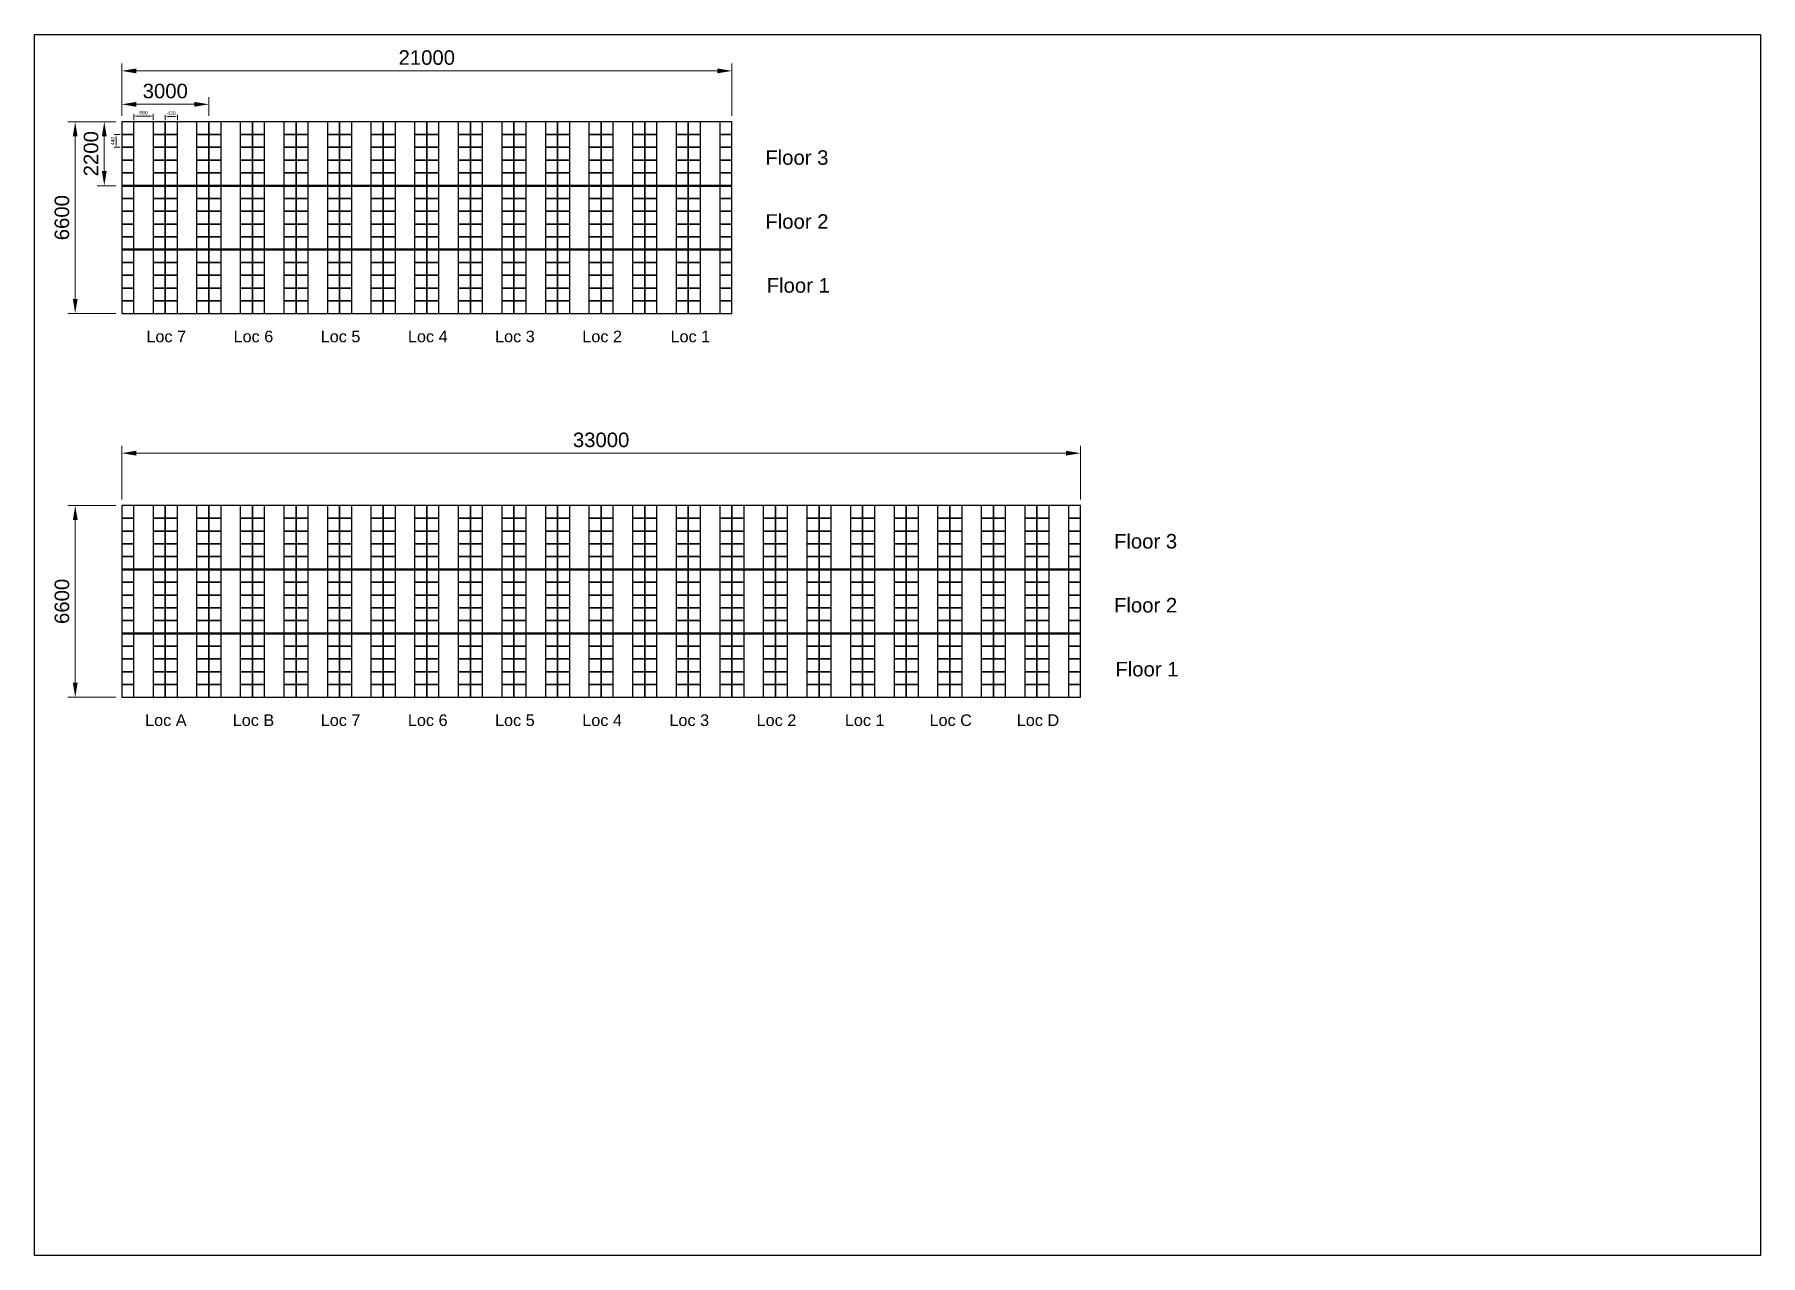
# Model space of a CAD drawing. Header units: millimetres. Extents: x 0 to 59400, y 0 to 42000.
import ezdxf

# ---------------------------------------------------------------- set-up
doc = ezdxf.new("R2010")
doc.units = ezdxf.units.MM
doc.header["$LTSCALE"] = 5
doc.linetypes.add('HIDDEN', pattern=[0.375, 0.25, -0.125])
doc.layers.add('0 @ 200', color=7, linetype='Continuous')
doc.layers.add('0 @ 50', color=7, linetype='Continuous')
doc.layers.add('Discrete', color=6, linetype='HIDDEN', lineweight=13)
doc.layers.add('Floor', color=125, linetype='Continuous', lineweight=50)
doc.styles.add('note', font='arial.ttf')
doc.styles.get("Standard").update_dxf_attribs({"font": 'arial.ttf'})
doc.dimstyles.new('TCVN', dxfattribs={"dimtxt": 2.5, "dimasz": 2.5, "dimexe": 1.25, "dimexo": 1, "dimgap": 1, "dimtad": 3, "dimtoh": 1, "dimdsep": 46, "dimtxsty": 'Standard', "dimcen": 0, "dimclrd": 4, "dimclre": 3, "dimclrt": 7, "dimadec": 0, "dimazin": 0, "dimtfac": 1, "dimtmove": 0, "dimatfit": 3, "dimfxl": 1, "dimtfillclr": 1, "dimtolj": 1, "dimtzin": 0, "dimlwd": 13, "dimlwe": 13, "dimarcsym": 0})

msp = doc.modelspace()

# ---------------------------------------------------------------- texts
at = {"attachment_point": 1, "style": 'note'}
for s, width, insert, char_height in [('\\pi82.53752;Floor 3', 2250, (25066.972, 38019.288), 500), ('\\pi85.0955;Floor 2', 2250, (25066.972, 35819.288), 500), ('\\pi130.79809;Floor 1', 2250, (25066.972, 33619.288), 500), ('\\pi849.65894;Loc 7', 3000, (3000, 31813.643), 400), ('\\pi849.79536;Loc 6', 3000, (6000, 31813.643), 400), ('\\pi848.15825;Loc 5', 3000, (9000, 31813.643), 400), ('\\pi850.47749;Loc 4', 3000, (12000, 31813.643), 400), ('\\pi849.65894;Loc 3', 3000, (15000, 31813.643), 400), ('\\pi851.70532;Loc 2', 3000, (18000, 31813.643), 400), ('\\pi888.26739;Loc 1', 3000, (21000, 31813.643), 400), ('\\pi82.53752;Floor 3', 2250, (37066.972, 24819.288), 500), ('\\pi85.0955;Floor 2', 2250, (37066.972, 22619.288), 500), ('\\pi130.79809;Floor 1', 2250, (37066.972, 20419.288), 500), ('\\pi805.59345;Loc A', 3000, (3000, 18613.643), 400), ('\\pi820.87312;Loc B', 3000, (6000, 18613.643), 400), ('\\pi849.65894;Loc 7', 3000, (9000, 18613.643), 400), ('\\pi849.79536;Loc 6', 3000, (12000, 18613.643), 400), ('\\pi848.15825;Loc 5', 3000, (15000, 18613.643), 400), ('\\pi850.47749;Loc 4', 3000, (18000, 18613.643), 400), ('\\pi849.65894;Loc 3', 3000, (21000, 18613.643), 400), ('\\pi851.70532;Loc 2', 3000, (24000, 18613.643), 400), ('\\pi888.26739;Loc 1', 3000, (27000, 18613.643), 400), ('\\pi801.63711;Loc C', 3000, (30000, 18613.643), 400), ('\\pi805.45703;Loc D', 3000, (33000, 18613.643), 400)]:
    msp.add_mtext_dynamic_manual_height_columns(s, width=width, gutter_width=1, heights=[0], dxfattribs=dict(at, insert=insert, char_height=char_height))

# ---------------------------------------------------------------- blocks, each defined once
blk = doc.blocks.new('*D51')
at = {"color": 3, "linetype": 'Continuous', "lineweight": 13, "transparency": 16777216}
for p, q in [((2800, 39000), (1150, 39000)), ((2800, 32400), (1150, 32400))]:
    blk.add_line(p, q, dxfattribs=at)
at = {"color": 4, "linetype": 'Continuous', "lineweight": 13, "transparency": 16777216}
blk.add_line((1400, 38500), (1400, 32900), dxfattribs=at)
at = {"color": 4, "transparency": 16777216}
for points in [[(1317, 38500), (1483, 38500), (1400, 39000)], [(1317, 32900), (1483, 32900), (1400, 32400)]]:
    blk.add_solid(points, dxfattribs=at)
at = {"layer": 'Defpoints', "color": 0, "transparency": 16777216}
for p in [(3000, 39000), (1400, 32400), (3000, 32400)]:
    blk.add_point(p, dxfattribs=at)
at = {"color": 7, "transparency": 16777216, "insert": (945, 35700), "char_height": 500, "attachment_point": 5, "rotation": 90}
blk.add_mtext('\\A1;6600', dxfattribs=at)
blk = doc.blocks.new('*D53')
at = {"color": 3, "linetype": 'Continuous', "lineweight": 13, "transparency": 16777216}
for p, q in [((2800, 25800), (1152, 25800)), ((2800, 19200), (1152, 19200))]:
    blk.add_line(p, q, dxfattribs=at)
at = {"color": 4, "linetype": 'Continuous', "lineweight": 13, "transparency": 16777216}
blk.add_line((1402, 25300), (1402, 19700), dxfattribs=at)
at = {"color": 4, "transparency": 16777216}
for points in [[(1318, 25300), (1485, 25300), (1402, 25800)], [(1318, 19700), (1485, 19700), (1402, 19200)]]:
    blk.add_solid(points, dxfattribs=at)
at = {"layer": 'Defpoints', "color": 0, "transparency": 16777216}
for p in [(3000, 25800), (1402, 19200), (3000, 19200)]:
    blk.add_point(p, dxfattribs=at)
at = {"color": 7, "transparency": 16777216, "insert": (946, 22500), "char_height": 500, "attachment_point": 5, "rotation": 90}
blk.add_mtext('\\A1;6600', dxfattribs=at)
blk = doc.blocks.new('*D54')
at = {"color": 3, "linetype": 'Continuous', "lineweight": 13, "transparency": 16777216}
for p, q in [((3000, 39200), (3000, 39849)), ((6000, 39200), (6000, 39849))]:
    blk.add_line(p, q, dxfattribs=at)
at = {"color": 4, "linetype": 'Continuous', "lineweight": 13, "transparency": 16777216}
blk.add_line((3500, 39599), (5500, 39599), dxfattribs=at)
at = {"color": 4, "transparency": 16777216}
for points in [[(3500, 39682), (3500, 39516), (3000, 39599)], [(5500, 39682), (5500, 39516), (6000, 39599)]]:
    blk.add_solid(points, dxfattribs=at)
at = {"layer": 'Defpoints', "color": 0, "transparency": 16777216}
for p in [(6000, 39599), (3000, 39000), (6000, 39000)]:
    blk.add_point(p, dxfattribs=at)
at = {"color": 7, "transparency": 16777216, "insert": (4500, 40054), "char_height": 500, "attachment_point": 5}
blk.add_mtext('\\A1;3000', dxfattribs=at)
blk = doc.blocks.new('*D55')
at = {"color": 3, "linetype": 'Continuous', "lineweight": 13, "transparency": 16777216}
for p, q in [((2800, 39000), (2151, 39000)), ((2800, 36800), (2151, 36800))]:
    blk.add_line(p, q, dxfattribs=at)
at = {"color": 4, "linetype": 'Continuous', "lineweight": 13, "transparency": 16777216}
blk.add_line((2401, 38500), (2401, 37300), dxfattribs=at)
at = {"color": 4, "transparency": 16777216}
for points in [[(2318, 38500), (2484, 38500), (2401, 39000)], [(2318, 37300), (2484, 37300), (2401, 36800)]]:
    blk.add_solid(points, dxfattribs=at)
at = {"layer": 'Defpoints', "color": 0, "transparency": 16777216}
for p in [(3000, 39000), (2401, 36800), (3000, 36800)]:
    blk.add_point(p, dxfattribs=at)
at = {"color": 7, "transparency": 16777216, "insert": (1946, 37900), "char_height": 500, "attachment_point": 5, "rotation": 90}
blk.add_mtext('\\A1;2200', dxfattribs=at)
blk = doc.blocks.new('*D56')
at = {"color": 3, "linetype": 'Continuous', "lineweight": 13, "transparency": 16777216}
for p, q in [((3420, 39050), (3420, 39259)), ((4080, 39050), (4080, 39259))]:
    blk.add_line(p, q, dxfattribs=at)
at = {"color": 4, "linetype": 'Continuous', "lineweight": 13, "transparency": 16777216}
blk.add_line((3545, 39197), (3955, 39197), dxfattribs=at)
at = {"color": 4, "transparency": 16777216}
for points in [[(3545, 39218), (3545, 39176), (3420, 39197)], [(3955, 39218), (3955, 39176), (4080, 39197)]]:
    blk.add_solid(points, dxfattribs=at)
at = {"layer": 'Defpoints', "color": 0, "transparency": 16777216}
for p in [(3420, 39000), (4080, 39197), (4080, 39000)]:
    blk.add_point(p, dxfattribs=at)
at = {"color": 7, "transparency": 16777216, "insert": (3750, 39311), "char_height": 125, "attachment_point": 5}
blk.add_mtext('\\A1;660', dxfattribs=at)
blk = doc.blocks.new('*D57')
at = {"color": 3, "linetype": 'Continuous', "lineweight": 13, "transparency": 16777216}
for p, q in [((4500, 39050), (4500, 39239)), ((4920, 39050), (4920, 39239))]:
    blk.add_line(p, q, dxfattribs=at)
at = {"color": 4, "linetype": 'Continuous', "lineweight": 13, "transparency": 16777216}
blk.add_line((4795, 39176), (4625, 39176), dxfattribs=at)
at = {"color": 4, "transparency": 16777216}
for points in [[(4625, 39197), (4625, 39155), (4500, 39176)], [(4795, 39197), (4795, 39155), (4920, 39176)]]:
    blk.add_solid(points, dxfattribs=at)
at = {"layer": 'Defpoints', "color": 0, "transparency": 16777216}
for p in [(4500, 39176), (4500, 39000), (4920, 39000)]:
    blk.add_point(p, dxfattribs=at)
at = {"color": 7, "transparency": 16777216, "insert": (4710, 39290), "char_height": 125, "attachment_point": 5}
blk.add_mtext('\\A1;420', dxfattribs=at)
blk = doc.blocks.new('*D58')
at = {"color": 3, "linetype": 'Continuous', "lineweight": 13, "transparency": 16777216}
for p, q in [((2950, 38560), (2745, 38560)), ((2950, 38120), (2745, 38120))]:
    blk.add_line(p, q, dxfattribs=at)
at = {"color": 4, "linetype": 'Continuous', "lineweight": 13, "transparency": 16777216}
blk.add_line((2808, 38435), (2808, 38245), dxfattribs=at)
at = {"color": 4, "transparency": 16777216}
for points in [[(2787, 38435), (2829, 38435), (2808, 38560)], [(2787, 38245), (2829, 38245), (2808, 38120)]]:
    blk.add_solid(points, dxfattribs=at)
at = {"layer": 'Defpoints', "color": 0, "transparency": 16777216}
for p in [(2808, 38120), (3000, 38560), (3000, 38120)]:
    blk.add_point(p, dxfattribs=at)
at = {"color": 7, "transparency": 16777216, "insert": (2694, 38340), "char_height": 125, "attachment_point": 5, "rotation": 90}
blk.add_mtext('\\A1;440', dxfattribs=at)
blk = doc.blocks.new('*D60')
at = {"color": 3, "linetype": 'Continuous', "lineweight": 13, "transparency": 16777216}
for p, q in [((3000, 26000), (3000, 27848)), ((36000, 26000), (36000, 27848))]:
    blk.add_line(p, q, dxfattribs=at)
at = {"color": 4, "linetype": 'Continuous', "lineweight": 13, "transparency": 16777216}
blk.add_line((3500, 27598), (35500, 27598), dxfattribs=at)
at = {"color": 4, "transparency": 16777216}
for points in [[(3500, 27682), (3500, 27515), (3000, 27598)], [(35500, 27682), (35500, 27515), (36000, 27598)]]:
    blk.add_solid(points, dxfattribs=at)
at = {"layer": 'Defpoints', "color": 0, "transparency": 16777216}
for p in [(36000, 27598), (3000, 25800), (36000, 25800)]:
    blk.add_point(p, dxfattribs=at)
at = {"color": 7, "transparency": 16777216, "insert": (19500, 28054), "char_height": 500, "attachment_point": 5}
blk.add_mtext('\\A1;33000', dxfattribs=at)
blk = doc.blocks.new('*D61')
at = {"color": 3, "linetype": 'Continuous', "lineweight": 13, "transparency": 16777216}
for p, q in [((3000, 39200), (3000, 40999)), ((24000, 39200), (24000, 40999))]:
    blk.add_line(p, q, dxfattribs=at)
at = {"color": 4, "linetype": 'Continuous', "lineweight": 13, "transparency": 16777216}
blk.add_line((3500, 40749), (23500, 40749), dxfattribs=at)
at = {"color": 4, "transparency": 16777216}
for points in [[(3500, 40833), (3500, 40666), (3000, 40749)], [(23500, 40833), (23500, 40666), (24000, 40749)]]:
    blk.add_solid(points, dxfattribs=at)
at = {"layer": 'Defpoints', "color": 0, "transparency": 16777216}
for p in [(24000, 40749), (3000, 39000), (24000, 39000)]:
    blk.add_point(p, dxfattribs=at)
at = {"color": 7, "transparency": 16777216, "insert": (13500, 41205), "char_height": 500, "attachment_point": 5}
blk.add_mtext('\\A1;21000', dxfattribs=at)

# ---------------------------------------------------------------- dimensions: what is measured, and where the dimension line sits
at = {"layer": '0 @ 200'}
for base, p1, p2, picture, middle in [((24000, 40749.383), (3000, 39000), (24000, 39000), '*D61', (13500, 41204.669)), ((6000, 39598.954), (3000, 39000), (6000, 39000), '*D54', (4500, 40054.411)), ((36000, 27598.191), (3000, 25800), (36000, 25800), '*D60', (19500, 28053.648))]:
    dim = msp.add_linear_dim(base=base, p1=p1, p2=p2, dimstyle='TCVN', override={"dimscale": 200, "dimtix": 0, "dimtofl": 1, "dimtmove": 0, "dimatfit": 3}, dxfattribs=at)
    dim.commit()
    dim.dimension.update_dxf_attribs({"geometry": picture, "text_midpoint": middle})
for base, p1, p2, picture, middle in [((1400, 32400), (3000, 39000), (3000, 32400), '*D51', (944.714, 35700)), ((2400.978, 36800), (3000, 39000), (3000, 36800), '*D55', (1945.692, 37900)), ((1401.649, 19200), (3000, 25800), (3000, 19200), '*D53', (946.362, 22500))]:
    dim = msp.add_linear_dim(base=base, p1=p1, p2=p2, angle=90, dimstyle='TCVN', override={"dimscale": 200, "dimtix": 0, "dimtofl": 1, "dimtmove": 0, "dimatfit": 3}, dxfattribs=at)
    dim.commit()
    dim.dimension.update_dxf_attribs({"geometry": picture, "text_midpoint": middle})
at = {"layer": '0 @ 50'}
for base, p1, p2, picture, middle in [((4080, 39196.871), (3420, 39000), (4080, 39000), '*D56', (3750, 39310.692)), ((4500, 39176.152), (4920, 39000), (4500, 39000), '*D57', (4710, 39289.973))]:
    dim = msp.add_linear_dim(base=base, p1=p1, p2=p2, dimstyle='TCVN', override={"dimscale": 50, "dimtix": 0, "dimtofl": 1, "dimtmove": 0, "dimatfit": 3}, dxfattribs=at)
    dim.commit()
    dim.dimension.update_dxf_attribs({"geometry": picture, "text_midpoint": middle})
dim = msp.add_linear_dim(base=(2807.685, 38120), p1=(3000, 38560), p2=(3000, 38120), angle=90, dimstyle='TCVN', override={"dimscale": 50, "dimtix": 0, "dimtofl": 1, "dimtmove": 0, "dimatfit": 3}, dxfattribs=at)
dim.commit()
dim.dimension.update_dxf_attribs({"geometry": '*D58', "text_midpoint": (2693.864, 38340)})

# ---------------------------------------------------------------- linework, layer by layer
for p, q in [((7500, 39000), (7500, 32400)), ((10500, 39000), (10500, 32400)), ((13500, 39000), (13500, 32400)), ((16500, 39000), (16500, 32400)), ((19500, 39000), (19500, 32400)), ((22500, 39000), (22500, 32400)), ((7500, 25800), (7500, 19200)), ((10500, 25800), (10500, 19200)), ((13500, 25800), (13500, 19200)), ((16500, 25800), (16500, 19200)), ((19500, 25800), (19500, 19200)), ((22500, 25800), (22500, 19200)), ((25500, 25800), (25500, 19200)), ((28500, 25800), (28500, 19200)), ((31500, 25800), (31500, 19200)), ((34500, 25800), (34500, 19200))]:
    msp.add_line(p, q)
for points in [[(0, 0), (0, 42000), (59400, 42000), (59400, 0), (0, 0)], [(0, 0), (0, 42000), (59400, 42000), (59400, 0), (0, 0)], [(3000, 36800), (6000, 36800), (6000, 39000), (3000, 39000)], [(3000, 38560), (3420, 38560), (3420, 39000), (3000, 39000)], [(4080, 38560), (4500, 38560), (4500, 39000), (4080, 39000)], [(4500, 38560), (4920, 38560), (4920, 39000), (4500, 39000)], [(5580, 38560), (6000, 38560), (6000, 39000), (5580, 39000)], [(6000, 36800), (9000, 36800), (9000, 39000), (6000, 39000)], [(6000, 38560), (6420, 38560), (6420, 39000), (6000, 39000)], [(7080, 38560), (7500, 38560), (7500, 39000), (7080, 39000)], [(7500, 38560), (7920, 38560), (7920, 39000), (7500, 39000)], [(8580, 38560), (9000, 38560), (9000, 39000), (8580, 39000)], [(9000, 36800), (12000, 36800), (12000, 39000), (9000, 39000)], [(9000, 38560), (9420, 38560), (9420, 39000), (9000, 39000)], [(10080, 38560), (10500, 38560), (10500, 39000), (10080, 39000)], [(10500, 38560), (10920, 38560), (10920, 39000), (10500, 39000)], [(11580, 38560), (12000, 38560), (12000, 39000), (11580, 39000)], [(12000, 36800), (15000, 36800), (15000, 39000), (12000, 39000)], [(12000, 38560), (12420, 38560), (12420, 39000), (12000, 39000)], [(13080, 38560), (13500, 38560), (13500, 39000), (13080, 39000)], [(13500, 38560), (13920, 38560), (13920, 39000), (13500, 39000)], [(14580, 38560), (15000, 38560), (15000, 39000), (14580, 39000)], [(15000, 36800), (18000, 36800), (18000, 39000), (15000, 39000)], [(15000, 38560), (15420, 38560), (15420, 39000), (15000, 39000)], [(16080, 38560), (16500, 38560), (16500, 39000), (16080, 39000)], [(16500, 38560), (16920, 38560), (16920, 39000), (16500, 39000)], [(17580, 38560), (18000, 38560), (18000, 39000), (17580, 39000)], [(18000, 36800), (21000, 36800), (21000, 39000), (18000, 39000)], [(18000, 38560), (18420, 38560), (18420, 39000), (18000, 39000)], [(19080, 38560), (19500, 38560), (19500, 39000), (19080, 39000)], [(19500, 38560), (19920, 38560), (19920, 39000), (19500, 39000)], [(20580, 38560), (21000, 38560), (21000, 39000), (20580, 39000)], [(21000, 36800), (24000, 36800), (24000, 39000), (21000, 39000)], [(21000, 38560), (21420, 38560), (21420, 39000), (21000, 39000)], [(22080, 38560), (22500, 38560), (22500, 39000), (22080, 39000)], [(22500, 38560), (22920, 38560), (22920, 39000), (22500, 39000)], [(23580, 38560), (24000, 38560), (24000, 39000), (23580, 39000)], [(3000, 38120), (3420, 38120), (3420, 38560), (3000, 38560)], [(3000, 37680), (3420, 37680), (3420, 38120), (3000, 38120)], [(4080, 38120), (4500, 38120), (4500, 38560), (4080, 38560)], [(4080, 37680), (4500, 37680), (4500, 38120), (4080, 38120)], [(4500, 38120), (4920, 38120), (4920, 38560), (4500, 38560)], [(4500, 37680), (4920, 37680), (4920, 38120), (4500, 38120)], [(5580, 38120), (6000, 38120), (6000, 38560), (5580, 38560)], [(5580, 37680), (6000, 37680), (6000, 38120), (5580, 38120)], [(6000, 38120), (6420, 38120), (6420, 38560), (6000, 38560)], [(6000, 37680), (6420, 37680), (6420, 38120), (6000, 38120)], [(7080, 38120), (7500, 38120), (7500, 38560), (7080, 38560)], [(7080, 37680), (7500, 37680), (7500, 38120), (7080, 38120)], [(7500, 38120), (7920, 38120), (7920, 38560), (7500, 38560)], [(7500, 37680), (7920, 37680), (7920, 38120), (7500, 38120)], [(8580, 38120), (9000, 38120), (9000, 38560), (8580, 38560)], [(8580, 37680), (9000, 37680), (9000, 38120), (8580, 38120)], [(9000, 38120), (9420, 38120), (9420, 38560), (9000, 38560)], [(9000, 37680), (9420, 37680), (9420, 38120), (9000, 38120)], [(10080, 38120), (10500, 38120), (10500, 38560), (10080, 38560)], [(10080, 37680), (10500, 37680), (10500, 38120), (10080, 38120)], [(10500, 38120), (10920, 38120), (10920, 38560), (10500, 38560)], [(10500, 37680), (10920, 37680), (10920, 38120), (10500, 38120)], [(11580, 38120), (12000, 38120), (12000, 38560), (11580, 38560)], [(11580, 37680), (12000, 37680), (12000, 38120), (11580, 38120)], [(12000, 38120), (12420, 38120), (12420, 38560), (12000, 38560)], [(12000, 37680), (12420, 37680), (12420, 38120), (12000, 38120)], [(13080, 38120), (13500, 38120), (13500, 38560), (13080, 38560)], [(13080, 37680), (13500, 37680), (13500, 38120), (13080, 38120)], [(13500, 38120), (13920, 38120), (13920, 38560), (13500, 38560)], [(13500, 37680), (13920, 37680), (13920, 38120), (13500, 38120)], [(14580, 38120), (15000, 38120), (15000, 38560), (14580, 38560)], [(14580, 37680), (15000, 37680), (15000, 38120), (14580, 38120)], [(15000, 38120), (15420, 38120), (15420, 38560), (15000, 38560)], [(15000, 37680), (15420, 37680), (15420, 38120), (15000, 38120)], [(16080, 38120), (16500, 38120), (16500, 38560), (16080, 38560)], [(16080, 37680), (16500, 37680), (16500, 38120), (16080, 38120)], [(16500, 38120), (16920, 38120), (16920, 38560), (16500, 38560)], [(16500, 37680), (16920, 37680), (16920, 38120), (16500, 38120)], [(17580, 38120), (18000, 38120), (18000, 38560), (17580, 38560)], [(17580, 37680), (18000, 37680), (18000, 38120), (17580, 38120)], [(18000, 38120), (18420, 38120), (18420, 38560), (18000, 38560)], [(18000, 37680), (18420, 37680), (18420, 38120), (18000, 38120)], [(19080, 38120), (19500, 38120), (19500, 38560), (19080, 38560)], [(19080, 37680), (19500, 37680), (19500, 38120), (19080, 38120)], [(19500, 38120), (19920, 38120), (19920, 38560), (19500, 38560)], [(19500, 37680), (19920, 37680), (19920, 38120), (19500, 38120)], [(20580, 38120), (21000, 38120), (21000, 38560), (20580, 38560)], [(20580, 37680), (21000, 37680), (21000, 38120), (20580, 38120)], [(21000, 38120), (21420, 38120), (21420, 38560), (21000, 38560)], [(21000, 37680), (21420, 37680), (21420, 38120), (21000, 38120)], [(22080, 38120), (22500, 38120), (22500, 38560), (22080, 38560)], [(22080, 37680), (22500, 37680), (22500, 38120), (22080, 38120)], [(22500, 38120), (22920, 38120), (22920, 38560), (22500, 38560)], [(22500, 37680), (22920, 37680), (22920, 38120), (22500, 38120)], [(23580, 38120), (24000, 38120), (24000, 38560), (23580, 38560)], [(23580, 37680), (24000, 37680), (24000, 38120), (23580, 38120)], [(3000, 37240), (3420, 37240), (3420, 37680), (3000, 37680)], [(4080, 37240), (4500, 37240), (4500, 37680), (4080, 37680)], [(4500, 37240), (4920, 37240), (4920, 37680), (4500, 37680)], [(5580, 37240), (6000, 37240), (6000, 37680), (5580, 37680)], [(6000, 37240), (6420, 37240), (6420, 37680), (6000, 37680)], [(7080, 37240), (7500, 37240), (7500, 37680), (7080, 37680)], [(7500, 37240), (7920, 37240), (7920, 37680), (7500, 37680)], [(8580, 37240), (9000, 37240), (9000, 37680), (8580, 37680)], [(9000, 37240), (9420, 37240), (9420, 37680), (9000, 37680)], [(10080, 37240), (10500, 37240), (10500, 37680), (10080, 37680)], [(10500, 37240), (10920, 37240), (10920, 37680), (10500, 37680)], [(11580, 37240), (12000, 37240), (12000, 37680), (11580, 37680)], [(12000, 37240), (12420, 37240), (12420, 37680), (12000, 37680)], [(13080, 37240), (13500, 37240), (13500, 37680), (13080, 37680)], [(13500, 37240), (13920, 37240), (13920, 37680), (13500, 37680)], [(14580, 37240), (15000, 37240), (15000, 37680), (14580, 37680)], [(15000, 37240), (15420, 37240), (15420, 37680), (15000, 37680)], [(16080, 37240), (16500, 37240), (16500, 37680), (16080, 37680)], [(16500, 37240), (16920, 37240), (16920, 37680), (16500, 37680)], [(17580, 37240), (18000, 37240), (18000, 37680), (17580, 37680)], [(18000, 37240), (18420, 37240), (18420, 37680), (18000, 37680)], [(19080, 37240), (19500, 37240), (19500, 37680), (19080, 37680)], [(19500, 37240), (19920, 37240), (19920, 37680), (19500, 37680)], [(20580, 37240), (21000, 37240), (21000, 37680), (20580, 37680)], [(21000, 37240), (21420, 37240), (21420, 37680), (21000, 37680)], [(22080, 37240), (22500, 37240), (22500, 37680), (22080, 37680)], [(22500, 37240), (22920, 37240), (22920, 37680), (22500, 37680)], [(23580, 37240), (24000, 37240), (24000, 37680), (23580, 37680)], [(3000, 36800), (3420, 36800), (3420, 37240), (3000, 37240)], [(4080, 36800), (4500, 36800), (4500, 37240), (4080, 37240)], [(4500, 36800), (4920, 36800), (4920, 37240), (4500, 37240)], [(5580, 36800), (6000, 36800), (6000, 37240), (5580, 37240)], [(6000, 36800), (6420, 36800), (6420, 37240), (6000, 37240)], [(7080, 36800), (7500, 36800), (7500, 37240), (7080, 37240)], [(7500, 36800), (7920, 36800), (7920, 37240), (7500, 37240)], [(8580, 36800), (9000, 36800), (9000, 37240), (8580, 37240)], [(9000, 36800), (9420, 36800), (9420, 37240), (9000, 37240)], [(10080, 36800), (10500, 36800), (10500, 37240), (10080, 37240)], [(10500, 36800), (10920, 36800), (10920, 37240), (10500, 37240)], [(11580, 36800), (12000, 36800), (12000, 37240), (11580, 37240)], [(12000, 36800), (12420, 36800), (12420, 37240), (12000, 37240)], [(13080, 36800), (13500, 36800), (13500, 37240), (13080, 37240)], [(13500, 36800), (13920, 36800), (13920, 37240), (13500, 37240)], [(14580, 36800), (15000, 36800), (15000, 37240), (14580, 37240)], [(15000, 36800), (15420, 36800), (15420, 37240), (15000, 37240)], [(16080, 36800), (16500, 36800), (16500, 37240), (16080, 37240)], [(16500, 36800), (16920, 36800), (16920, 37240), (16500, 37240)], [(17580, 36800), (18000, 36800), (18000, 37240), (17580, 37240)], [(18000, 36800), (18420, 36800), (18420, 37240), (18000, 37240)], [(19080, 36800), (19500, 36800), (19500, 37240), (19080, 37240)], [(19500, 36800), (19920, 36800), (19920, 37240), (19500, 37240)], [(20580, 36800), (21000, 36800), (21000, 37240), (20580, 37240)], [(21000, 36800), (21420, 36800), (21420, 37240), (21000, 37240)], [(22080, 36800), (22500, 36800), (22500, 37240), (22080, 37240)], [(22500, 36800), (22920, 36800), (22920, 37240), (22500, 37240)], [(23580, 36800), (24000, 36800), (24000, 37240), (23580, 37240)], [(3000, 34600), (6000, 34600), (6000, 36800), (3000, 36800)], [(3000, 36360), (3420, 36360), (3420, 36800), (3000, 36800)], [(3000, 35920), (3420, 35920), (3420, 36360), (3000, 36360)], [(4080, 36360), (4500, 36360), (4500, 36800), (4080, 36800)], [(4080, 35920), (4500, 35920), (4500, 36360), (4080, 36360)], [(4500, 36360), (4920, 36360), (4920, 36800), (4500, 36800)], [(4500, 35920), (4920, 35920), (4920, 36360), (4500, 36360)], [(5580, 36360), (6000, 36360), (6000, 36800), (5580, 36800)], [(5580, 35920), (6000, 35920), (6000, 36360), (5580, 36360)], [(6000, 34600), (9000, 34600), (9000, 36800), (6000, 36800)], [(6000, 36360), (6420, 36360), (6420, 36800), (6000, 36800)], [(6000, 35920), (6420, 35920), (6420, 36360), (6000, 36360)], [(7080, 36360), (7500, 36360), (7500, 36800), (7080, 36800)], [(7080, 35920), (7500, 35920), (7500, 36360), (7080, 36360)], [(7500, 36360), (7920, 36360), (7920, 36800), (7500, 36800)], [(7500, 35920), (7920, 35920), (7920, 36360), (7500, 36360)], [(8580, 36360), (9000, 36360), (9000, 36800), (8580, 36800)], [(8580, 35920), (9000, 35920), (9000, 36360), (8580, 36360)], [(9000, 34600), (12000, 34600), (12000, 36800), (9000, 36800)], [(9000, 36360), (9420, 36360), (9420, 36800), (9000, 36800)], [(9000, 35920), (9420, 35920), (9420, 36360), (9000, 36360)], [(10080, 36360), (10500, 36360), (10500, 36800), (10080, 36800)], [(10080, 35920), (10500, 35920), (10500, 36360), (10080, 36360)], [(10500, 36360), (10920, 36360), (10920, 36800), (10500, 36800)], [(10500, 35920), (10920, 35920), (10920, 36360), (10500, 36360)], [(11580, 36360), (12000, 36360), (12000, 36800), (11580, 36800)], [(11580, 35920), (12000, 35920), (12000, 36360), (11580, 36360)], [(12000, 34600), (15000, 34600), (15000, 36800), (12000, 36800)], [(12000, 36360), (12420, 36360), (12420, 36800), (12000, 36800)], [(12000, 35920), (12420, 35920), (12420, 36360), (12000, 36360)], [(13080, 36360), (13500, 36360), (13500, 36800), (13080, 36800)], [(13080, 35920), (13500, 35920), (13500, 36360), (13080, 36360)], [(13500, 36360), (13920, 36360), (13920, 36800), (13500, 36800)], [(13500, 35920), (13920, 35920), (13920, 36360), (13500, 36360)], [(14580, 36360), (15000, 36360), (15000, 36800), (14580, 36800)], [(14580, 35920), (15000, 35920), (15000, 36360), (14580, 36360)], [(15000, 34600), (18000, 34600), (18000, 36800), (15000, 36800)], [(15000, 36360), (15420, 36360), (15420, 36800), (15000, 36800)], [(15000, 35920), (15420, 35920), (15420, 36360), (15000, 36360)], [(16080, 36360), (16500, 36360), (16500, 36800), (16080, 36800)], [(16080, 35920), (16500, 35920), (16500, 36360), (16080, 36360)], [(16500, 36360), (16920, 36360), (16920, 36800), (16500, 36800)], [(16500, 35920), (16920, 35920), (16920, 36360), (16500, 36360)], [(17580, 36360), (18000, 36360), (18000, 36800), (17580, 36800)], [(17580, 35920), (18000, 35920), (18000, 36360), (17580, 36360)], [(18000, 34600), (21000, 34600), (21000, 36800), (18000, 36800)], [(18000, 36360), (18420, 36360), (18420, 36800), (18000, 36800)], [(18000, 35920), (18420, 35920), (18420, 36360), (18000, 36360)], [(19080, 36360), (19500, 36360), (19500, 36800), (19080, 36800)], [(19080, 35920), (19500, 35920), (19500, 36360), (19080, 36360)], [(19500, 36360), (19920, 36360), (19920, 36800), (19500, 36800)], [(19500, 35920), (19920, 35920), (19920, 36360), (19500, 36360)], [(20580, 36360), (21000, 36360), (21000, 36800), (20580, 36800)], [(20580, 35920), (21000, 35920), (21000, 36360), (20580, 36360)], [(21000, 34600), (24000, 34600), (24000, 36800), (21000, 36800)], [(21000, 36360), (21420, 36360), (21420, 36800), (21000, 36800)], [(21000, 35920), (21420, 35920), (21420, 36360), (21000, 36360)], [(22080, 36360), (22500, 36360), (22500, 36800), (22080, 36800)], [(22080, 35920), (22500, 35920), (22500, 36360), (22080, 36360)], [(22500, 36360), (22920, 36360), (22920, 36800), (22500, 36800)], [(22500, 35920), (22920, 35920), (22920, 36360), (22500, 36360)], [(23580, 36360), (24000, 36360), (24000, 36800), (23580, 36800)], [(23580, 35920), (24000, 35920), (24000, 36360), (23580, 36360)], [(3000, 35480), (3420, 35480), (3420, 35920), (3000, 35920)], [(4080, 35480), (4500, 35480), (4500, 35920), (4080, 35920)], [(4500, 35480), (4920, 35480), (4920, 35920), (4500, 35920)], [(5580, 35480), (6000, 35480), (6000, 35920), (5580, 35920)], [(6000, 35480), (6420, 35480), (6420, 35920), (6000, 35920)], [(7080, 35480), (7500, 35480), (7500, 35920), (7080, 35920)], [(7500, 35480), (7920, 35480), (7920, 35920), (7500, 35920)], [(8580, 35480), (9000, 35480), (9000, 35920), (8580, 35920)], [(9000, 35480), (9420, 35480), (9420, 35920), (9000, 35920)], [(10080, 35480), (10500, 35480), (10500, 35920), (10080, 35920)], [(10500, 35480), (10920, 35480), (10920, 35920), (10500, 35920)], [(11580, 35480), (12000, 35480), (12000, 35920), (11580, 35920)], [(12000, 35480), (12420, 35480), (12420, 35920), (12000, 35920)], [(13080, 35480), (13500, 35480), (13500, 35920), (13080, 35920)], [(13500, 35480), (13920, 35480), (13920, 35920), (13500, 35920)], [(14580, 35480), (15000, 35480), (15000, 35920), (14580, 35920)], [(15000, 35480), (15420, 35480), (15420, 35920), (15000, 35920)], [(16080, 35480), (16500, 35480), (16500, 35920), (16080, 35920)], [(16500, 35480), (16920, 35480), (16920, 35920), (16500, 35920)], [(17580, 35480), (18000, 35480), (18000, 35920), (17580, 35920)], [(18000, 35480), (18420, 35480), (18420, 35920), (18000, 35920)], [(19080, 35480), (19500, 35480), (19500, 35920), (19080, 35920)], [(19500, 35480), (19920, 35480), (19920, 35920), (19500, 35920)], [(20580, 35480), (21000, 35480), (21000, 35920), (20580, 35920)], [(21000, 35480), (21420, 35480), (21420, 35920), (21000, 35920)], [(22080, 35480), (22500, 35480), (22500, 35920), (22080, 35920)], [(22500, 35480), (22920, 35480), (22920, 35920), (22500, 35920)], [(23580, 35480), (24000, 35480), (24000, 35920), (23580, 35920)], [(3000, 35040), (3420, 35040), (3420, 35480), (3000, 35480)], [(4080, 35040), (4500, 35040), (4500, 35480), (4080, 35480)], [(4500, 35040), (4920, 35040), (4920, 35480), (4500, 35480)], [(5580, 35040), (6000, 35040), (6000, 35480), (5580, 35480)], [(6000, 35040), (6420, 35040), (6420, 35480), (6000, 35480)], [(7080, 35040), (7500, 35040), (7500, 35480), (7080, 35480)], [(7500, 35040), (7920, 35040), (7920, 35480), (7500, 35480)], [(8580, 35040), (9000, 35040), (9000, 35480), (8580, 35480)], [(9000, 35040), (9420, 35040), (9420, 35480), (9000, 35480)], [(10080, 35040), (10500, 35040), (10500, 35480), (10080, 35480)], [(10500, 35040), (10920, 35040), (10920, 35480), (10500, 35480)], [(11580, 35040), (12000, 35040), (12000, 35480), (11580, 35480)], [(12000, 35040), (12420, 35040), (12420, 35480), (12000, 35480)], [(13080, 35040), (13500, 35040), (13500, 35480), (13080, 35480)], [(13500, 35040), (13920, 35040), (13920, 35480), (13500, 35480)], [(14580, 35040), (15000, 35040), (15000, 35480), (14580, 35480)], [(15000, 35040), (15420, 35040), (15420, 35480), (15000, 35480)], [(16080, 35040), (16500, 35040), (16500, 35480), (16080, 35480)], [(16500, 35040), (16920, 35040), (16920, 35480), (16500, 35480)], [(17580, 35040), (18000, 35040), (18000, 35480), (17580, 35480)], [(18000, 35040), (18420, 35040), (18420, 35480), (18000, 35480)], [(19080, 35040), (19500, 35040), (19500, 35480), (19080, 35480)], [(19500, 35040), (19920, 35040), (19920, 35480), (19500, 35480)], [(20580, 35040), (21000, 35040), (21000, 35480), (20580, 35480)], [(21000, 35040), (21420, 35040), (21420, 35480), (21000, 35480)], [(22080, 35040), (22500, 35040), (22500, 35480), (22080, 35480)], [(22500, 35040), (22920, 35040), (22920, 35480), (22500, 35480)], [(23580, 35040), (24000, 35040), (24000, 35480), (23580, 35480)], [(3000, 34600), (3420, 34600), (3420, 35040), (3000, 35040)], [(3000, 32400), (6000, 32400), (6000, 34600), (3000, 34600)], [(3000, 34160), (3420, 34160), (3420, 34600), (3000, 34600)], [(4080, 34600), (4500, 34600), (4500, 35040), (4080, 35040)], [(4080, 34160), (4500, 34160), (4500, 34600), (4080, 34600)], [(4500, 34600), (4920, 34600), (4920, 35040), (4500, 35040)], [(4500, 34160), (4920, 34160), (4920, 34600), (4500, 34600)], [(5580, 34600), (6000, 34600), (6000, 35040), (5580, 35040)], [(5580, 34160), (6000, 34160), (6000, 34600), (5580, 34600)], [(6000, 34600), (6420, 34600), (6420, 35040), (6000, 35040)], [(6000, 32400), (9000, 32400), (9000, 34600), (6000, 34600)], [(6000, 34160), (6420, 34160), (6420, 34600), (6000, 34600)], [(7080, 34600), (7500, 34600), (7500, 35040), (7080, 35040)], [(7080, 34160), (7500, 34160), (7500, 34600), (7080, 34600)], [(7500, 34600), (7920, 34600), (7920, 35040), (7500, 35040)], [(7500, 34160), (7920, 34160), (7920, 34600), (7500, 34600)], [(8580, 34600), (9000, 34600), (9000, 35040), (8580, 35040)], [(8580, 34160), (9000, 34160), (9000, 34600), (8580, 34600)], [(9000, 34600), (9420, 34600), (9420, 35040), (9000, 35040)], [(9000, 32400), (12000, 32400), (12000, 34600), (9000, 34600)], [(9000, 34160), (9420, 34160), (9420, 34600), (9000, 34600)], [(10080, 34600), (10500, 34600), (10500, 35040), (10080, 35040)], [(10080, 34160), (10500, 34160), (10500, 34600), (10080, 34600)], [(10500, 34600), (10920, 34600), (10920, 35040), (10500, 35040)], [(10500, 34160), (10920, 34160), (10920, 34600), (10500, 34600)], [(11580, 34600), (12000, 34600), (12000, 35040), (11580, 35040)], [(11580, 34160), (12000, 34160), (12000, 34600), (11580, 34600)], [(12000, 34600), (12420, 34600), (12420, 35040), (12000, 35040)], [(12000, 32400), (15000, 32400), (15000, 34600), (12000, 34600)], [(12000, 34160), (12420, 34160), (12420, 34600), (12000, 34600)], [(13080, 34600), (13500, 34600), (13500, 35040), (13080, 35040)], [(13080, 34160), (13500, 34160), (13500, 34600), (13080, 34600)], [(13500, 34600), (13920, 34600), (13920, 35040), (13500, 35040)], [(13500, 34160), (13920, 34160), (13920, 34600), (13500, 34600)], [(14580, 34600), (15000, 34600), (15000, 35040), (14580, 35040)], [(14580, 34160), (15000, 34160), (15000, 34600), (14580, 34600)], [(15000, 34600), (15420, 34600), (15420, 35040), (15000, 35040)], [(15000, 32400), (18000, 32400), (18000, 34600), (15000, 34600)], [(15000, 34160), (15420, 34160), (15420, 34600), (15000, 34600)], [(16080, 34600), (16500, 34600), (16500, 35040), (16080, 35040)], [(16080, 34160), (16500, 34160), (16500, 34600), (16080, 34600)], [(16500, 34600), (16920, 34600), (16920, 35040), (16500, 35040)], [(16500, 34160), (16920, 34160), (16920, 34600), (16500, 34600)], [(17580, 34600), (18000, 34600), (18000, 35040), (17580, 35040)], [(17580, 34160), (18000, 34160), (18000, 34600), (17580, 34600)], [(18000, 34600), (18420, 34600), (18420, 35040), (18000, 35040)], [(18000, 32400), (21000, 32400), (21000, 34600), (18000, 34600)], [(18000, 34160), (18420, 34160), (18420, 34600), (18000, 34600)], [(19080, 34600), (19500, 34600), (19500, 35040), (19080, 35040)], [(19080, 34160), (19500, 34160), (19500, 34600), (19080, 34600)], [(19500, 34600), (19920, 34600), (19920, 35040), (19500, 35040)], [(19500, 34160), (19920, 34160), (19920, 34600), (19500, 34600)], [(20580, 34600), (21000, 34600), (21000, 35040), (20580, 35040)], [(20580, 34160), (21000, 34160), (21000, 34600), (20580, 34600)], [(21000, 34600), (21420, 34600), (21420, 35040), (21000, 35040)], [(21000, 32400), (24000, 32400), (24000, 34600), (21000, 34600)], [(21000, 34160), (21420, 34160), (21420, 34600), (21000, 34600)], [(22080, 34600), (22500, 34600), (22500, 35040), (22080, 35040)], [(22080, 34160), (22500, 34160), (22500, 34600), (22080, 34600)], [(22500, 34600), (22920, 34600), (22920, 35040), (22500, 35040)], [(22500, 34160), (22920, 34160), (22920, 34600), (22500, 34600)], [(23580, 34600), (24000, 34600), (24000, 35040), (23580, 35040)], [(23580, 34160), (24000, 34160), (24000, 34600), (23580, 34600)], [(3000, 33720), (3420, 33720), (3420, 34160), (3000, 34160)], [(4080, 33720), (4500, 33720), (4500, 34160), (4080, 34160)], [(4500, 33720), (4920, 33720), (4920, 34160), (4500, 34160)], [(5580, 33720), (6000, 33720), (6000, 34160), (5580, 34160)], [(6000, 33720), (6420, 33720), (6420, 34160), (6000, 34160)], [(7080, 33720), (7500, 33720), (7500, 34160), (7080, 34160)], [(7500, 33720), (7920, 33720), (7920, 34160), (7500, 34160)], [(8580, 33720), (9000, 33720), (9000, 34160), (8580, 34160)], [(9000, 33720), (9420, 33720), (9420, 34160), (9000, 34160)], [(10080, 33720), (10500, 33720), (10500, 34160), (10080, 34160)], [(10500, 33720), (10920, 33720), (10920, 34160), (10500, 34160)], [(11580, 33720), (12000, 33720), (12000, 34160), (11580, 34160)], [(12000, 33720), (12420, 33720), (12420, 34160), (12000, 34160)], [(13080, 33720), (13500, 33720), (13500, 34160), (13080, 34160)], [(13500, 33720), (13920, 33720), (13920, 34160), (13500, 34160)], [(14580, 33720), (15000, 33720), (15000, 34160), (14580, 34160)], [(15000, 33720), (15420, 33720), (15420, 34160), (15000, 34160)], [(16080, 33720), (16500, 33720), (16500, 34160), (16080, 34160)], [(16500, 33720), (16920, 33720), (16920, 34160), (16500, 34160)], [(17580, 33720), (18000, 33720), (18000, 34160), (17580, 34160)], [(18000, 33720), (18420, 33720), (18420, 34160), (18000, 34160)], [(19080, 33720), (19500, 33720), (19500, 34160), (19080, 34160)], [(19500, 33720), (19920, 33720), (19920, 34160), (19500, 34160)], [(20580, 33720), (21000, 33720), (21000, 34160), (20580, 34160)], [(21000, 33720), (21420, 33720), (21420, 34160), (21000, 34160)], [(22080, 33720), (22500, 33720), (22500, 34160), (22080, 34160)], [(22500, 33720), (22920, 33720), (22920, 34160), (22500, 34160)], [(23580, 33720), (24000, 33720), (24000, 34160), (23580, 34160)], [(3000, 33280), (3420, 33280), (3420, 33720), (3000, 33720)], [(3000, 32840), (3420, 32840), (3420, 33280), (3000, 33280)], [(4080, 33280), (4500, 33280), (4500, 33720), (4080, 33720)], [(4080, 32840), (4500, 32840), (4500, 33280), (4080, 33280)], [(4500, 33280), (4920, 33280), (4920, 33720), (4500, 33720)], [(4500, 32840), (4920, 32840), (4920, 33280), (4500, 33280)], [(5580, 33280), (6000, 33280), (6000, 33720), (5580, 33720)], [(5580, 32840), (6000, 32840), (6000, 33280), (5580, 33280)], [(6000, 33280), (6420, 33280), (6420, 33720), (6000, 33720)], [(6000, 32840), (6420, 32840), (6420, 33280), (6000, 33280)], [(7080, 33280), (7500, 33280), (7500, 33720), (7080, 33720)], [(7080, 32840), (7500, 32840), (7500, 33280), (7080, 33280)], [(7500, 33280), (7920, 33280), (7920, 33720), (7500, 33720)], [(7500, 32840), (7920, 32840), (7920, 33280), (7500, 33280)], [(8580, 33280), (9000, 33280), (9000, 33720), (8580, 33720)], [(8580, 32840), (9000, 32840), (9000, 33280), (8580, 33280)], [(9000, 33280), (9420, 33280), (9420, 33720), (9000, 33720)], [(9000, 32840), (9420, 32840), (9420, 33280), (9000, 33280)], [(10080, 33280), (10500, 33280), (10500, 33720), (10080, 33720)], [(10080, 32840), (10500, 32840), (10500, 33280), (10080, 33280)], [(10500, 33280), (10920, 33280), (10920, 33720), (10500, 33720)], [(10500, 32840), (10920, 32840), (10920, 33280), (10500, 33280)], [(11580, 33280), (12000, 33280), (12000, 33720), (11580, 33720)], [(11580, 32840), (12000, 32840), (12000, 33280), (11580, 33280)], [(12000, 33280), (12420, 33280), (12420, 33720), (12000, 33720)], [(12000, 32840), (12420, 32840), (12420, 33280), (12000, 33280)], [(13080, 33280), (13500, 33280), (13500, 33720), (13080, 33720)], [(13080, 32840), (13500, 32840), (13500, 33280), (13080, 33280)], [(13500, 33280), (13920, 33280), (13920, 33720), (13500, 33720)], [(13500, 32840), (13920, 32840), (13920, 33280), (13500, 33280)], [(14580, 33280), (15000, 33280), (15000, 33720), (14580, 33720)], [(14580, 32840), (15000, 32840), (15000, 33280), (14580, 33280)], [(15000, 33280), (15420, 33280), (15420, 33720), (15000, 33720)], [(15000, 32840), (15420, 32840), (15420, 33280), (15000, 33280)], [(16080, 33280), (16500, 33280), (16500, 33720), (16080, 33720)], [(16080, 32840), (16500, 32840), (16500, 33280), (16080, 33280)], [(16500, 33280), (16920, 33280), (16920, 33720), (16500, 33720)], [(16500, 32840), (16920, 32840), (16920, 33280), (16500, 33280)], [(17580, 33280), (18000, 33280), (18000, 33720), (17580, 33720)], [(17580, 32840), (18000, 32840), (18000, 33280), (17580, 33280)], [(18000, 33280), (18420, 33280), (18420, 33720), (18000, 33720)], [(18000, 32840), (18420, 32840), (18420, 33280), (18000, 33280)], [(19080, 33280), (19500, 33280), (19500, 33720), (19080, 33720)], [(19080, 32840), (19500, 32840), (19500, 33280), (19080, 33280)], [(19500, 33280), (19920, 33280), (19920, 33720), (19500, 33720)], [(19500, 32840), (19920, 32840), (19920, 33280), (19500, 33280)], [(20580, 33280), (21000, 33280), (21000, 33720), (20580, 33720)], [(20580, 32840), (21000, 32840), (21000, 33280), (20580, 33280)], [(21000, 33280), (21420, 33280), (21420, 33720), (21000, 33720)], [(21000, 32840), (21420, 32840), (21420, 33280), (21000, 33280)], [(22080, 33280), (22500, 33280), (22500, 33720), (22080, 33720)], [(22080, 32840), (22500, 32840), (22500, 33280), (22080, 33280)], [(22500, 33280), (22920, 33280), (22920, 33720), (22500, 33720)], [(22500, 32840), (22920, 32840), (22920, 33280), (22500, 33280)], [(23580, 33280), (24000, 33280), (24000, 33720), (23580, 33720)], [(23580, 32840), (24000, 32840), (24000, 33280), (23580, 33280)], [(3000, 32400), (3420, 32400), (3420, 32840), (3000, 32840)], [(4080, 32400), (4500, 32400), (4500, 32840), (4080, 32840)], [(4500, 32400), (4920, 32400), (4920, 32840), (4500, 32840)], [(5580, 32400), (6000, 32400), (6000, 32840), (5580, 32840)], [(6000, 32400), (6420, 32400), (6420, 32840), (6000, 32840)], [(7080, 32400), (7500, 32400), (7500, 32840), (7080, 32840)], [(7500, 32400), (7920, 32400), (7920, 32840), (7500, 32840)], [(8580, 32400), (9000, 32400), (9000, 32840), (8580, 32840)], [(9000, 32400), (9420, 32400), (9420, 32840), (9000, 32840)], [(10080, 32400), (10500, 32400), (10500, 32840), (10080, 32840)], [(10500, 32400), (10920, 32400), (10920, 32840), (10500, 32840)], [(11580, 32400), (12000, 32400), (12000, 32840), (11580, 32840)], [(12000, 32400), (12420, 32400), (12420, 32840), (12000, 32840)], [(13080, 32400), (13500, 32400), (13500, 32840), (13080, 32840)], [(13500, 32400), (13920, 32400), (13920, 32840), (13500, 32840)], [(14580, 32400), (15000, 32400), (15000, 32840), (14580, 32840)], [(15000, 32400), (15420, 32400), (15420, 32840), (15000, 32840)], [(16080, 32400), (16500, 32400), (16500, 32840), (16080, 32840)], [(16500, 32400), (16920, 32400), (16920, 32840), (16500, 32840)], [(17580, 32400), (18000, 32400), (18000, 32840), (17580, 32840)], [(18000, 32400), (18420, 32400), (18420, 32840), (18000, 32840)], [(19080, 32400), (19500, 32400), (19500, 32840), (19080, 32840)], [(19500, 32400), (19920, 32400), (19920, 32840), (19500, 32840)], [(20580, 32400), (21000, 32400), (21000, 32840), (20580, 32840)], [(21000, 32400), (21420, 32400), (21420, 32840), (21000, 32840)], [(22080, 32400), (22500, 32400), (22500, 32840), (22080, 32840)], [(22500, 32400), (22920, 32400), (22920, 32840), (22500, 32840)], [(23580, 32400), (24000, 32400), (24000, 32840), (23580, 32840)], [(3000, 23600), (6000, 23600), (6000, 25800), (3000, 25800)], [(3000, 25360), (3420, 25360), (3420, 25800), (3000, 25800)], [(4080, 25360), (4500, 25360), (4500, 25800), (4080, 25800)], [(4500, 25360), (4920, 25360), (4920, 25800), (4500, 25800)], [(5580, 25360), (6000, 25360), (6000, 25800), (5580, 25800)], [(6000, 23600), (9000, 23600), (9000, 25800), (6000, 25800)], [(6000, 25360), (6420, 25360), (6420, 25800), (6000, 25800)], [(7080, 25360), (7500, 25360), (7500, 25800), (7080, 25800)], [(7500, 25360), (7920, 25360), (7920, 25800), (7500, 25800)], [(8580, 25360), (9000, 25360), (9000, 25800), (8580, 25800)], [(9000, 23600), (12000, 23600), (12000, 25800), (9000, 25800)], [(9000, 25360), (9420, 25360), (9420, 25800), (9000, 25800)], [(10080, 25360), (10500, 25360), (10500, 25800), (10080, 25800)], [(10500, 25360), (10920, 25360), (10920, 25800), (10500, 25800)], [(11580, 25360), (12000, 25360), (12000, 25800), (11580, 25800)], [(12000, 23600), (15000, 23600), (15000, 25800), (12000, 25800)], [(12000, 25360), (12420, 25360), (12420, 25800), (12000, 25800)], [(13080, 25360), (13500, 25360), (13500, 25800), (13080, 25800)], [(13500, 25360), (13920, 25360), (13920, 25800), (13500, 25800)], [(14580, 25360), (15000, 25360), (15000, 25800), (14580, 25800)], [(15000, 23600), (18000, 23600), (18000, 25800), (15000, 25800)], [(15000, 25360), (15420, 25360), (15420, 25800), (15000, 25800)], [(16080, 25360), (16500, 25360), (16500, 25800), (16080, 25800)], [(16500, 25360), (16920, 25360), (16920, 25800), (16500, 25800)], [(17580, 25360), (18000, 25360), (18000, 25800), (17580, 25800)], [(18000, 23600), (21000, 23600), (21000, 25800), (18000, 25800)], [(18000, 25360), (18420, 25360), (18420, 25800), (18000, 25800)], [(19080, 25360), (19500, 25360), (19500, 25800), (19080, 25800)], [(19500, 25360), (19920, 25360), (19920, 25800), (19500, 25800)], [(20580, 25360), (21000, 25360), (21000, 25800), (20580, 25800)], [(21000, 23600), (24000, 23600), (24000, 25800), (21000, 25800)], [(21000, 25360), (21420, 25360), (21420, 25800), (21000, 25800)], [(22080, 25360), (22500, 25360), (22500, 25800), (22080, 25800)], [(22500, 25360), (22920, 25360), (22920, 25800), (22500, 25800)], [(23580, 25360), (24000, 25360), (24000, 25800), (23580, 25800)], [(24000, 23600), (27000, 23600), (27000, 25800), (24000, 25800)], [(24000, 25360), (24420, 25360), (24420, 25800), (24000, 25800)], [(25080, 25360), (25500, 25360), (25500, 25800), (25080, 25800)], [(25500, 25360), (25920, 25360), (25920, 25800), (25500, 25800)], [(26580, 25360), (27000, 25360), (27000, 25800), (26580, 25800)], [(27000, 23600), (30000, 23600), (30000, 25800), (27000, 25800)], [(27000, 25360), (27420, 25360), (27420, 25800), (27000, 25800)], [(28080, 25360), (28500, 25360), (28500, 25800), (28080, 25800)], [(28500, 25360), (28920, 25360), (28920, 25800), (28500, 25800)], [(29580, 25360), (30000, 25360), (30000, 25800), (29580, 25800)], [(30000, 23600), (33000, 23600), (33000, 25800), (30000, 25800)], [(30000, 25360), (30420, 25360), (30420, 25800), (30000, 25800)], [(31080, 25360), (31500, 25360), (31500, 25800), (31080, 25800)], [(31500, 25360), (31920, 25360), (31920, 25800), (31500, 25800)], [(32580, 25360), (33000, 25360), (33000, 25800), (32580, 25800)], [(33000, 23600), (36000, 23600), (36000, 25800), (33000, 25800)], [(33000, 25360), (33420, 25360), (33420, 25800), (33000, 25800)], [(34080, 25360), (34500, 25360), (34500, 25800), (34080, 25800)], [(34500, 25360), (34920, 25360), (34920, 25800), (34500, 25800)], [(35580, 25360), (36000, 25360), (36000, 25800), (35580, 25800)], [(3000, 24920), (3420, 24920), (3420, 25360), (3000, 25360)], [(4080, 24920), (4500, 24920), (4500, 25360), (4080, 25360)], [(4500, 24920), (4920, 24920), (4920, 25360), (4500, 25360)], [(5580, 24920), (6000, 24920), (6000, 25360), (5580, 25360)], [(6000, 24920), (6420, 24920), (6420, 25360), (6000, 25360)], [(7080, 24920), (7500, 24920), (7500, 25360), (7080, 25360)], [(7500, 24920), (7920, 24920), (7920, 25360), (7500, 25360)], [(8580, 24920), (9000, 24920), (9000, 25360), (8580, 25360)], [(9000, 24920), (9420, 24920), (9420, 25360), (9000, 25360)], [(10080, 24920), (10500, 24920), (10500, 25360), (10080, 25360)], [(10500, 24920), (10920, 24920), (10920, 25360), (10500, 25360)], [(11580, 24920), (12000, 24920), (12000, 25360), (11580, 25360)], [(12000, 24920), (12420, 24920), (12420, 25360), (12000, 25360)], [(13080, 24920), (13500, 24920), (13500, 25360), (13080, 25360)], [(13500, 24920), (13920, 24920), (13920, 25360), (13500, 25360)], [(14580, 24920), (15000, 24920), (15000, 25360), (14580, 25360)], [(15000, 24920), (15420, 24920), (15420, 25360), (15000, 25360)], [(16080, 24920), (16500, 24920), (16500, 25360), (16080, 25360)], [(16500, 24920), (16920, 24920), (16920, 25360), (16500, 25360)], [(17580, 24920), (18000, 24920), (18000, 25360), (17580, 25360)], [(18000, 24920), (18420, 24920), (18420, 25360), (18000, 25360)], [(19080, 24920), (19500, 24920), (19500, 25360), (19080, 25360)], [(19500, 24920), (19920, 24920), (19920, 25360), (19500, 25360)], [(20580, 24920), (21000, 24920), (21000, 25360), (20580, 25360)], [(21000, 24920), (21420, 24920), (21420, 25360), (21000, 25360)], [(22080, 24920), (22500, 24920), (22500, 25360), (22080, 25360)], [(22500, 24920), (22920, 24920), (22920, 25360), (22500, 25360)], [(23580, 24920), (24000, 24920), (24000, 25360), (23580, 25360)], [(24000, 24920), (24420, 24920), (24420, 25360), (24000, 25360)], [(25080, 24920), (25500, 24920), (25500, 25360), (25080, 25360)], [(25500, 24920), (25920, 24920), (25920, 25360), (25500, 25360)], [(26580, 24920), (27000, 24920), (27000, 25360), (26580, 25360)], [(27000, 24920), (27420, 24920), (27420, 25360), (27000, 25360)], [(28080, 24920), (28500, 24920), (28500, 25360), (28080, 25360)], [(28500, 24920), (28920, 24920), (28920, 25360), (28500, 25360)], [(29580, 24920), (30000, 24920), (30000, 25360), (29580, 25360)], [(30000, 24920), (30420, 24920), (30420, 25360), (30000, 25360)], [(31080, 24920), (31500, 24920), (31500, 25360), (31080, 25360)], [(31500, 24920), (31920, 24920), (31920, 25360), (31500, 25360)], [(32580, 24920), (33000, 24920), (33000, 25360), (32580, 25360)], [(33000, 24920), (33420, 24920), (33420, 25360), (33000, 25360)], [(34080, 24920), (34500, 24920), (34500, 25360), (34080, 25360)], [(34500, 24920), (34920, 24920), (34920, 25360), (34500, 25360)], [(35580, 24920), (36000, 24920), (36000, 25360), (35580, 25360)], [(3000, 24480), (3420, 24480), (3420, 24920), (3000, 24920)], [(3000, 24040), (3420, 24040), (3420, 24480), (3000, 24480)], [(4080, 24480), (4500, 24480), (4500, 24920), (4080, 24920)], [(4080, 24040), (4500, 24040), (4500, 24480), (4080, 24480)], [(4500, 24480), (4920, 24480), (4920, 24920), (4500, 24920)], [(4500, 24040), (4920, 24040), (4920, 24480), (4500, 24480)], [(5580, 24480), (6000, 24480), (6000, 24920), (5580, 24920)], [(5580, 24040), (6000, 24040), (6000, 24480), (5580, 24480)], [(6000, 24480), (6420, 24480), (6420, 24920), (6000, 24920)], [(6000, 24040), (6420, 24040), (6420, 24480), (6000, 24480)], [(7080, 24480), (7500, 24480), (7500, 24920), (7080, 24920)], [(7080, 24040), (7500, 24040), (7500, 24480), (7080, 24480)], [(7500, 24480), (7920, 24480), (7920, 24920), (7500, 24920)], [(7500, 24040), (7920, 24040), (7920, 24480), (7500, 24480)], [(8580, 24480), (9000, 24480), (9000, 24920), (8580, 24920)], [(8580, 24040), (9000, 24040), (9000, 24480), (8580, 24480)], [(9000, 24480), (9420, 24480), (9420, 24920), (9000, 24920)], [(9000, 24040), (9420, 24040), (9420, 24480), (9000, 24480)], [(10080, 24480), (10500, 24480), (10500, 24920), (10080, 24920)], [(10080, 24040), (10500, 24040), (10500, 24480), (10080, 24480)], [(10500, 24480), (10920, 24480), (10920, 24920), (10500, 24920)], [(10500, 24040), (10920, 24040), (10920, 24480), (10500, 24480)], [(11580, 24480), (12000, 24480), (12000, 24920), (11580, 24920)], [(11580, 24040), (12000, 24040), (12000, 24480), (11580, 24480)], [(12000, 24480), (12420, 24480), (12420, 24920), (12000, 24920)], [(12000, 24040), (12420, 24040), (12420, 24480), (12000, 24480)], [(13080, 24480), (13500, 24480), (13500, 24920), (13080, 24920)], [(13080, 24040), (13500, 24040), (13500, 24480), (13080, 24480)], [(13500, 24480), (13920, 24480), (13920, 24920), (13500, 24920)], [(13500, 24040), (13920, 24040), (13920, 24480), (13500, 24480)], [(14580, 24480), (15000, 24480), (15000, 24920), (14580, 24920)], [(14580, 24040), (15000, 24040), (15000, 24480), (14580, 24480)], [(15000, 24480), (15420, 24480), (15420, 24920), (15000, 24920)], [(15000, 24040), (15420, 24040), (15420, 24480), (15000, 24480)], [(16080, 24480), (16500, 24480), (16500, 24920), (16080, 24920)], [(16080, 24040), (16500, 24040), (16500, 24480), (16080, 24480)], [(16500, 24480), (16920, 24480), (16920, 24920), (16500, 24920)], [(16500, 24040), (16920, 24040), (16920, 24480), (16500, 24480)], [(17580, 24480), (18000, 24480), (18000, 24920), (17580, 24920)], [(17580, 24040), (18000, 24040), (18000, 24480), (17580, 24480)], [(18000, 24480), (18420, 24480), (18420, 24920), (18000, 24920)], [(18000, 24040), (18420, 24040), (18420, 24480), (18000, 24480)], [(19080, 24480), (19500, 24480), (19500, 24920), (19080, 24920)], [(19080, 24040), (19500, 24040), (19500, 24480), (19080, 24480)], [(19500, 24480), (19920, 24480), (19920, 24920), (19500, 24920)], [(19500, 24040), (19920, 24040), (19920, 24480), (19500, 24480)], [(20580, 24480), (21000, 24480), (21000, 24920), (20580, 24920)], [(20580, 24040), (21000, 24040), (21000, 24480), (20580, 24480)], [(21000, 24480), (21420, 24480), (21420, 24920), (21000, 24920)], [(21000, 24040), (21420, 24040), (21420, 24480), (21000, 24480)], [(22080, 24480), (22500, 24480), (22500, 24920), (22080, 24920)], [(22080, 24040), (22500, 24040), (22500, 24480), (22080, 24480)], [(22500, 24480), (22920, 24480), (22920, 24920), (22500, 24920)], [(22500, 24040), (22920, 24040), (22920, 24480), (22500, 24480)], [(23580, 24480), (24000, 24480), (24000, 24920), (23580, 24920)], [(23580, 24040), (24000, 24040), (24000, 24480), (23580, 24480)], [(24000, 24480), (24420, 24480), (24420, 24920), (24000, 24920)], [(24000, 24040), (24420, 24040), (24420, 24480), (24000, 24480)], [(25080, 24480), (25500, 24480), (25500, 24920), (25080, 24920)], [(25080, 24040), (25500, 24040), (25500, 24480), (25080, 24480)], [(25500, 24480), (25920, 24480), (25920, 24920), (25500, 24920)], [(25500, 24040), (25920, 24040), (25920, 24480), (25500, 24480)], [(26580, 24480), (27000, 24480), (27000, 24920), (26580, 24920)], [(26580, 24040), (27000, 24040), (27000, 24480), (26580, 24480)], [(27000, 24480), (27420, 24480), (27420, 24920), (27000, 24920)], [(27000, 24040), (27420, 24040), (27420, 24480), (27000, 24480)], [(28080, 24480), (28500, 24480), (28500, 24920), (28080, 24920)], [(28080, 24040), (28500, 24040), (28500, 24480), (28080, 24480)], [(28500, 24480), (28920, 24480), (28920, 24920), (28500, 24920)], [(28500, 24040), (28920, 24040), (28920, 24480), (28500, 24480)], [(29580, 24480), (30000, 24480), (30000, 24920), (29580, 24920)], [(29580, 24040), (30000, 24040), (30000, 24480), (29580, 24480)], [(30000, 24480), (30420, 24480), (30420, 24920), (30000, 24920)], [(30000, 24040), (30420, 24040), (30420, 24480), (30000, 24480)], [(31080, 24480), (31500, 24480), (31500, 24920), (31080, 24920)], [(31080, 24040), (31500, 24040), (31500, 24480), (31080, 24480)], [(31500, 24480), (31920, 24480), (31920, 24920), (31500, 24920)], [(31500, 24040), (31920, 24040), (31920, 24480), (31500, 24480)], [(32580, 24480), (33000, 24480), (33000, 24920), (32580, 24920)], [(32580, 24040), (33000, 24040), (33000, 24480), (32580, 24480)], [(33000, 24480), (33420, 24480), (33420, 24920), (33000, 24920)], [(33000, 24040), (33420, 24040), (33420, 24480), (33000, 24480)], [(34080, 24480), (34500, 24480), (34500, 24920), (34080, 24920)], [(34080, 24040), (34500, 24040), (34500, 24480), (34080, 24480)], [(34500, 24480), (34920, 24480), (34920, 24920), (34500, 24920)], [(34500, 24040), (34920, 24040), (34920, 24480), (34500, 24480)], [(35580, 24480), (36000, 24480), (36000, 24920), (35580, 24920)], [(35580, 24040), (36000, 24040), (36000, 24480), (35580, 24480)], [(3000, 23600), (3420, 23600), (3420, 24040), (3000, 24040)], [(4080, 23600), (4500, 23600), (4500, 24040), (4080, 24040)], [(4500, 23600), (4920, 23600), (4920, 24040), (4500, 24040)], [(5580, 23600), (6000, 23600), (6000, 24040), (5580, 24040)], [(6000, 23600), (6420, 23600), (6420, 24040), (6000, 24040)], [(7080, 23600), (7500, 23600), (7500, 24040), (7080, 24040)], [(7500, 23600), (7920, 23600), (7920, 24040), (7500, 24040)], [(8580, 23600), (9000, 23600), (9000, 24040), (8580, 24040)], [(9000, 23600), (9420, 23600), (9420, 24040), (9000, 24040)], [(10080, 23600), (10500, 23600), (10500, 24040), (10080, 24040)], [(10500, 23600), (10920, 23600), (10920, 24040), (10500, 24040)], [(11580, 23600), (12000, 23600), (12000, 24040), (11580, 24040)], [(12000, 23600), (12420, 23600), (12420, 24040), (12000, 24040)], [(13080, 23600), (13500, 23600), (13500, 24040), (13080, 24040)], [(13500, 23600), (13920, 23600), (13920, 24040), (13500, 24040)], [(14580, 23600), (15000, 23600), (15000, 24040), (14580, 24040)], [(15000, 23600), (15420, 23600), (15420, 24040), (15000, 24040)], [(16080, 23600), (16500, 23600), (16500, 24040), (16080, 24040)], [(16500, 23600), (16920, 23600), (16920, 24040), (16500, 24040)], [(17580, 23600), (18000, 23600), (18000, 24040), (17580, 24040)], [(18000, 23600), (18420, 23600), (18420, 24040), (18000, 24040)], [(19080, 23600), (19500, 23600), (19500, 24040), (19080, 24040)], [(19500, 23600), (19920, 23600), (19920, 24040), (19500, 24040)], [(20580, 23600), (21000, 23600), (21000, 24040), (20580, 24040)], [(21000, 23600), (21420, 23600), (21420, 24040), (21000, 24040)], [(22080, 23600), (22500, 23600), (22500, 24040), (22080, 24040)], [(22500, 23600), (22920, 23600), (22920, 24040), (22500, 24040)], [(23580, 23600), (24000, 23600), (24000, 24040), (23580, 24040)], [(24000, 23600), (24420, 23600), (24420, 24040), (24000, 24040)], [(25080, 23600), (25500, 23600), (25500, 24040), (25080, 24040)], [(25500, 23600), (25920, 23600), (25920, 24040), (25500, 24040)], [(26580, 23600), (27000, 23600), (27000, 24040), (26580, 24040)], [(27000, 23600), (27420, 23600), (27420, 24040), (27000, 24040)], [(28080, 23600), (28500, 23600), (28500, 24040), (28080, 24040)], [(28500, 23600), (28920, 23600), (28920, 24040), (28500, 24040)], [(29580, 23600), (30000, 23600), (30000, 24040), (29580, 24040)], [(30000, 23600), (30420, 23600), (30420, 24040), (30000, 24040)], [(31080, 23600), (31500, 23600), (31500, 24040), (31080, 24040)], [(31500, 23600), (31920, 23600), (31920, 24040), (31500, 24040)], [(32580, 23600), (33000, 23600), (33000, 24040), (32580, 24040)], [(33000, 23600), (33420, 23600), (33420, 24040), (33000, 24040)], [(34080, 23600), (34500, 23600), (34500, 24040), (34080, 24040)], [(34500, 23600), (34920, 23600), (34920, 24040), (34500, 24040)], [(35580, 23600), (36000, 23600), (36000, 24040), (35580, 24040)], [(3000, 21400), (6000, 21400), (6000, 23600), (3000, 23600)], [(3000, 23160), (3420, 23160), (3420, 23600), (3000, 23600)], [(4080, 23160), (4500, 23160), (4500, 23600), (4080, 23600)], [(4500, 23160), (4920, 23160), (4920, 23600), (4500, 23600)], [(5580, 23160), (6000, 23160), (6000, 23600), (5580, 23600)], [(6000, 21400), (9000, 21400), (9000, 23600), (6000, 23600)], [(6000, 23160), (6420, 23160), (6420, 23600), (6000, 23600)], [(7080, 23160), (7500, 23160), (7500, 23600), (7080, 23600)], [(7500, 23160), (7920, 23160), (7920, 23600), (7500, 23600)], [(8580, 23160), (9000, 23160), (9000, 23600), (8580, 23600)], [(9000, 21400), (12000, 21400), (12000, 23600), (9000, 23600)], [(9000, 23160), (9420, 23160), (9420, 23600), (9000, 23600)], [(10080, 23160), (10500, 23160), (10500, 23600), (10080, 23600)], [(10500, 23160), (10920, 23160), (10920, 23600), (10500, 23600)], [(11580, 23160), (12000, 23160), (12000, 23600), (11580, 23600)], [(12000, 21400), (15000, 21400), (15000, 23600), (12000, 23600)], [(12000, 23160), (12420, 23160), (12420, 23600), (12000, 23600)], [(13080, 23160), (13500, 23160), (13500, 23600), (13080, 23600)], [(13500, 23160), (13920, 23160), (13920, 23600), (13500, 23600)], [(14580, 23160), (15000, 23160), (15000, 23600), (14580, 23600)], [(15000, 21400), (18000, 21400), (18000, 23600), (15000, 23600)], [(15000, 23160), (15420, 23160), (15420, 23600), (15000, 23600)], [(16080, 23160), (16500, 23160), (16500, 23600), (16080, 23600)], [(16500, 23160), (16920, 23160), (16920, 23600), (16500, 23600)], [(17580, 23160), (18000, 23160), (18000, 23600), (17580, 23600)], [(18000, 21400), (21000, 21400), (21000, 23600), (18000, 23600)], [(18000, 23160), (18420, 23160), (18420, 23600), (18000, 23600)], [(19080, 23160), (19500, 23160), (19500, 23600), (19080, 23600)], [(19500, 23160), (19920, 23160), (19920, 23600), (19500, 23600)], [(20580, 23160), (21000, 23160), (21000, 23600), (20580, 23600)], [(21000, 21400), (24000, 21400), (24000, 23600), (21000, 23600)], [(21000, 23160), (21420, 23160), (21420, 23600), (21000, 23600)], [(22080, 23160), (22500, 23160), (22500, 23600), (22080, 23600)], [(22500, 23160), (22920, 23160), (22920, 23600), (22500, 23600)], [(23580, 23160), (24000, 23160), (24000, 23600), (23580, 23600)], [(24000, 21400), (27000, 21400), (27000, 23600), (24000, 23600)], [(24000, 23160), (24420, 23160), (24420, 23600), (24000, 23600)], [(25080, 23160), (25500, 23160), (25500, 23600), (25080, 23600)], [(25500, 23160), (25920, 23160), (25920, 23600), (25500, 23600)], [(26580, 23160), (27000, 23160), (27000, 23600), (26580, 23600)], [(27000, 21400), (30000, 21400), (30000, 23600), (27000, 23600)], [(27000, 23160), (27420, 23160), (27420, 23600), (27000, 23600)], [(28080, 23160), (28500, 23160), (28500, 23600), (28080, 23600)], [(28500, 23160), (28920, 23160), (28920, 23600), (28500, 23600)], [(29580, 23160), (30000, 23160), (30000, 23600), (29580, 23600)], [(30000, 21400), (33000, 21400), (33000, 23600), (30000, 23600)], [(30000, 23160), (30420, 23160), (30420, 23600), (30000, 23600)], [(31080, 23160), (31500, 23160), (31500, 23600), (31080, 23600)], [(31500, 23160), (31920, 23160), (31920, 23600), (31500, 23600)], [(32580, 23160), (33000, 23160), (33000, 23600), (32580, 23600)], [(33000, 21400), (36000, 21400), (36000, 23600), (33000, 23600)], [(33000, 23160), (33420, 23160), (33420, 23600), (33000, 23600)], [(34080, 23160), (34500, 23160), (34500, 23600), (34080, 23600)], [(34500, 23160), (34920, 23160), (34920, 23600), (34500, 23600)], [(35580, 23160), (36000, 23160), (36000, 23600), (35580, 23600)], [(3000, 22720), (3420, 22720), (3420, 23160), (3000, 23160)], [(3000, 22280), (3420, 22280), (3420, 22720), (3000, 22720)], [(4080, 22720), (4500, 22720), (4500, 23160), (4080, 23160)], [(4080, 22280), (4500, 22280), (4500, 22720), (4080, 22720)], [(4500, 22720), (4920, 22720), (4920, 23160), (4500, 23160)], [(4500, 22280), (4920, 22280), (4920, 22720), (4500, 22720)], [(5580, 22720), (6000, 22720), (6000, 23160), (5580, 23160)], [(5580, 22280), (6000, 22280), (6000, 22720), (5580, 22720)], [(6000, 22720), (6420, 22720), (6420, 23160), (6000, 23160)], [(6000, 22280), (6420, 22280), (6420, 22720), (6000, 22720)], [(7080, 22720), (7500, 22720), (7500, 23160), (7080, 23160)], [(7080, 22280), (7500, 22280), (7500, 22720), (7080, 22720)], [(7500, 22720), (7920, 22720), (7920, 23160), (7500, 23160)], [(7500, 22280), (7920, 22280), (7920, 22720), (7500, 22720)], [(8580, 22720), (9000, 22720), (9000, 23160), (8580, 23160)], [(8580, 22280), (9000, 22280), (9000, 22720), (8580, 22720)], [(9000, 22720), (9420, 22720), (9420, 23160), (9000, 23160)], [(9000, 22280), (9420, 22280), (9420, 22720), (9000, 22720)], [(10080, 22720), (10500, 22720), (10500, 23160), (10080, 23160)], [(10080, 22280), (10500, 22280), (10500, 22720), (10080, 22720)], [(10500, 22720), (10920, 22720), (10920, 23160), (10500, 23160)], [(10500, 22280), (10920, 22280), (10920, 22720), (10500, 22720)], [(11580, 22720), (12000, 22720), (12000, 23160), (11580, 23160)], [(11580, 22280), (12000, 22280), (12000, 22720), (11580, 22720)], [(12000, 22720), (12420, 22720), (12420, 23160), (12000, 23160)], [(12000, 22280), (12420, 22280), (12420, 22720), (12000, 22720)], [(13080, 22720), (13500, 22720), (13500, 23160), (13080, 23160)], [(13080, 22280), (13500, 22280), (13500, 22720), (13080, 22720)], [(13500, 22720), (13920, 22720), (13920, 23160), (13500, 23160)], [(13500, 22280), (13920, 22280), (13920, 22720), (13500, 22720)], [(14580, 22720), (15000, 22720), (15000, 23160), (14580, 23160)], [(14580, 22280), (15000, 22280), (15000, 22720), (14580, 22720)], [(15000, 22720), (15420, 22720), (15420, 23160), (15000, 23160)], [(15000, 22280), (15420, 22280), (15420, 22720), (15000, 22720)], [(16080, 22720), (16500, 22720), (16500, 23160), (16080, 23160)], [(16080, 22280), (16500, 22280), (16500, 22720), (16080, 22720)], [(16500, 22720), (16920, 22720), (16920, 23160), (16500, 23160)], [(16500, 22280), (16920, 22280), (16920, 22720), (16500, 22720)], [(17580, 22720), (18000, 22720), (18000, 23160), (17580, 23160)], [(17580, 22280), (18000, 22280), (18000, 22720), (17580, 22720)], [(18000, 22720), (18420, 22720), (18420, 23160), (18000, 23160)], [(18000, 22280), (18420, 22280), (18420, 22720), (18000, 22720)], [(19080, 22720), (19500, 22720), (19500, 23160), (19080, 23160)], [(19080, 22280), (19500, 22280), (19500, 22720), (19080, 22720)], [(19500, 22720), (19920, 22720), (19920, 23160), (19500, 23160)], [(19500, 22280), (19920, 22280), (19920, 22720), (19500, 22720)], [(20580, 22720), (21000, 22720), (21000, 23160), (20580, 23160)], [(20580, 22280), (21000, 22280), (21000, 22720), (20580, 22720)], [(21000, 22720), (21420, 22720), (21420, 23160), (21000, 23160)], [(21000, 22280), (21420, 22280), (21420, 22720), (21000, 22720)], [(22080, 22720), (22500, 22720), (22500, 23160), (22080, 23160)], [(22080, 22280), (22500, 22280), (22500, 22720), (22080, 22720)], [(22500, 22720), (22920, 22720), (22920, 23160), (22500, 23160)], [(22500, 22280), (22920, 22280), (22920, 22720), (22500, 22720)], [(23580, 22720), (24000, 22720), (24000, 23160), (23580, 23160)], [(23580, 22280), (24000, 22280), (24000, 22720), (23580, 22720)], [(24000, 22720), (24420, 22720), (24420, 23160), (24000, 23160)], [(24000, 22280), (24420, 22280), (24420, 22720), (24000, 22720)], [(25080, 22720), (25500, 22720), (25500, 23160), (25080, 23160)], [(25080, 22280), (25500, 22280), (25500, 22720), (25080, 22720)], [(25500, 22720), (25920, 22720), (25920, 23160), (25500, 23160)], [(25500, 22280), (25920, 22280), (25920, 22720), (25500, 22720)], [(26580, 22720), (27000, 22720), (27000, 23160), (26580, 23160)], [(26580, 22280), (27000, 22280), (27000, 22720), (26580, 22720)], [(27000, 22720), (27420, 22720), (27420, 23160), (27000, 23160)], [(27000, 22280), (27420, 22280), (27420, 22720), (27000, 22720)], [(28080, 22720), (28500, 22720), (28500, 23160), (28080, 23160)], [(28080, 22280), (28500, 22280), (28500, 22720), (28080, 22720)], [(28500, 22720), (28920, 22720), (28920, 23160), (28500, 23160)], [(28500, 22280), (28920, 22280), (28920, 22720), (28500, 22720)], [(29580, 22720), (30000, 22720), (30000, 23160), (29580, 23160)], [(29580, 22280), (30000, 22280), (30000, 22720), (29580, 22720)], [(30000, 22720), (30420, 22720), (30420, 23160), (30000, 23160)], [(30000, 22280), (30420, 22280), (30420, 22720), (30000, 22720)], [(31080, 22720), (31500, 22720), (31500, 23160), (31080, 23160)], [(31080, 22280), (31500, 22280), (31500, 22720), (31080, 22720)], [(31500, 22720), (31920, 22720), (31920, 23160), (31500, 23160)], [(31500, 22280), (31920, 22280), (31920, 22720), (31500, 22720)], [(32580, 22720), (33000, 22720), (33000, 23160), (32580, 23160)], [(32580, 22280), (33000, 22280), (33000, 22720), (32580, 22720)], [(33000, 22720), (33420, 22720), (33420, 23160), (33000, 23160)], [(33000, 22280), (33420, 22280), (33420, 22720), (33000, 22720)], [(34080, 22720), (34500, 22720), (34500, 23160), (34080, 23160)], [(34080, 22280), (34500, 22280), (34500, 22720), (34080, 22720)], [(34500, 22720), (34920, 22720), (34920, 23160), (34500, 23160)], [(34500, 22280), (34920, 22280), (34920, 22720), (34500, 22720)], [(35580, 22720), (36000, 22720), (36000, 23160), (35580, 23160)], [(35580, 22280), (36000, 22280), (36000, 22720), (35580, 22720)], [(3000, 21840), (3420, 21840), (3420, 22280), (3000, 22280)], [(4080, 21840), (4500, 21840), (4500, 22280), (4080, 22280)], [(4500, 21840), (4920, 21840), (4920, 22280), (4500, 22280)], [(5580, 21840), (6000, 21840), (6000, 22280), (5580, 22280)], [(6000, 21840), (6420, 21840), (6420, 22280), (6000, 22280)], [(7080, 21840), (7500, 21840), (7500, 22280), (7080, 22280)], [(7500, 21840), (7920, 21840), (7920, 22280), (7500, 22280)], [(8580, 21840), (9000, 21840), (9000, 22280), (8580, 22280)], [(9000, 21840), (9420, 21840), (9420, 22280), (9000, 22280)], [(10080, 21840), (10500, 21840), (10500, 22280), (10080, 22280)], [(10500, 21840), (10920, 21840), (10920, 22280), (10500, 22280)], [(11580, 21840), (12000, 21840), (12000, 22280), (11580, 22280)], [(12000, 21840), (12420, 21840), (12420, 22280), (12000, 22280)], [(13080, 21840), (13500, 21840), (13500, 22280), (13080, 22280)], [(13500, 21840), (13920, 21840), (13920, 22280), (13500, 22280)], [(14580, 21840), (15000, 21840), (15000, 22280), (14580, 22280)], [(15000, 21840), (15420, 21840), (15420, 22280), (15000, 22280)], [(16080, 21840), (16500, 21840), (16500, 22280), (16080, 22280)], [(16500, 21840), (16920, 21840), (16920, 22280), (16500, 22280)], [(17580, 21840), (18000, 21840), (18000, 22280), (17580, 22280)], [(18000, 21840), (18420, 21840), (18420, 22280), (18000, 22280)], [(19080, 21840), (19500, 21840), (19500, 22280), (19080, 22280)], [(19500, 21840), (19920, 21840), (19920, 22280), (19500, 22280)], [(20580, 21840), (21000, 21840), (21000, 22280), (20580, 22280)], [(21000, 21840), (21420, 21840), (21420, 22280), (21000, 22280)], [(22080, 21840), (22500, 21840), (22500, 22280), (22080, 22280)], [(22500, 21840), (22920, 21840), (22920, 22280), (22500, 22280)], [(23580, 21840), (24000, 21840), (24000, 22280), (23580, 22280)], [(24000, 21840), (24420, 21840), (24420, 22280), (24000, 22280)], [(25080, 21840), (25500, 21840), (25500, 22280), (25080, 22280)], [(25500, 21840), (25920, 21840), (25920, 22280), (25500, 22280)], [(26580, 21840), (27000, 21840), (27000, 22280), (26580, 22280)], [(27000, 21840), (27420, 21840), (27420, 22280), (27000, 22280)], [(28080, 21840), (28500, 21840), (28500, 22280), (28080, 22280)], [(28500, 21840), (28920, 21840), (28920, 22280), (28500, 22280)], [(29580, 21840), (30000, 21840), (30000, 22280), (29580, 22280)], [(30000, 21840), (30420, 21840), (30420, 22280), (30000, 22280)], [(31080, 21840), (31500, 21840), (31500, 22280), (31080, 22280)], [(31500, 21840), (31920, 21840), (31920, 22280), (31500, 22280)], [(32580, 21840), (33000, 21840), (33000, 22280), (32580, 22280)], [(33000, 21840), (33420, 21840), (33420, 22280), (33000, 22280)], [(34080, 21840), (34500, 21840), (34500, 22280), (34080, 22280)], [(34500, 21840), (34920, 21840), (34920, 22280), (34500, 22280)], [(35580, 21840), (36000, 21840), (36000, 22280), (35580, 22280)], [(3000, 21400), (3420, 21400), (3420, 21840), (3000, 21840)], [(3000, 19200), (6000, 19200), (6000, 21400), (3000, 21400)], [(3000, 20960), (3420, 20960), (3420, 21400), (3000, 21400)], [(4080, 21400), (4500, 21400), (4500, 21840), (4080, 21840)], [(4080, 20960), (4500, 20960), (4500, 21400), (4080, 21400)], [(4500, 21400), (4920, 21400), (4920, 21840), (4500, 21840)], [(4500, 20960), (4920, 20960), (4920, 21400), (4500, 21400)], [(5580, 21400), (6000, 21400), (6000, 21840), (5580, 21840)], [(5580, 20960), (6000, 20960), (6000, 21400), (5580, 21400)], [(6000, 21400), (6420, 21400), (6420, 21840), (6000, 21840)], [(6000, 19200), (9000, 19200), (9000, 21400), (6000, 21400)], [(6000, 20960), (6420, 20960), (6420, 21400), (6000, 21400)], [(7080, 21400), (7500, 21400), (7500, 21840), (7080, 21840)], [(7080, 20960), (7500, 20960), (7500, 21400), (7080, 21400)], [(7500, 21400), (7920, 21400), (7920, 21840), (7500, 21840)], [(7500, 20960), (7920, 20960), (7920, 21400), (7500, 21400)], [(8580, 21400), (9000, 21400), (9000, 21840), (8580, 21840)], [(8580, 20960), (9000, 20960), (9000, 21400), (8580, 21400)], [(9000, 21400), (9420, 21400), (9420, 21840), (9000, 21840)], [(9000, 19200), (12000, 19200), (12000, 21400), (9000, 21400)], [(9000, 20960), (9420, 20960), (9420, 21400), (9000, 21400)], [(10080, 21400), (10500, 21400), (10500, 21840), (10080, 21840)], [(10080, 20960), (10500, 20960), (10500, 21400), (10080, 21400)], [(10500, 21400), (10920, 21400), (10920, 21840), (10500, 21840)], [(10500, 20960), (10920, 20960), (10920, 21400), (10500, 21400)], [(11580, 21400), (12000, 21400), (12000, 21840), (11580, 21840)], [(11580, 20960), (12000, 20960), (12000, 21400), (11580, 21400)], [(12000, 21400), (12420, 21400), (12420, 21840), (12000, 21840)], [(12000, 19200), (15000, 19200), (15000, 21400), (12000, 21400)], [(12000, 20960), (12420, 20960), (12420, 21400), (12000, 21400)], [(13080, 21400), (13500, 21400), (13500, 21840), (13080, 21840)], [(13080, 20960), (13500, 20960), (13500, 21400), (13080, 21400)], [(13500, 21400), (13920, 21400), (13920, 21840), (13500, 21840)], [(13500, 20960), (13920, 20960), (13920, 21400), (13500, 21400)], [(14580, 21400), (15000, 21400), (15000, 21840), (14580, 21840)], [(14580, 20960), (15000, 20960), (15000, 21400), (14580, 21400)], [(15000, 21400), (15420, 21400), (15420, 21840), (15000, 21840)], [(15000, 19200), (18000, 19200), (18000, 21400), (15000, 21400)], [(15000, 20960), (15420, 20960), (15420, 21400), (15000, 21400)], [(16080, 21400), (16500, 21400), (16500, 21840), (16080, 21840)], [(16080, 20960), (16500, 20960), (16500, 21400), (16080, 21400)], [(16500, 21400), (16920, 21400), (16920, 21840), (16500, 21840)], [(16500, 20960), (16920, 20960), (16920, 21400), (16500, 21400)], [(17580, 21400), (18000, 21400), (18000, 21840), (17580, 21840)], [(17580, 20960), (18000, 20960), (18000, 21400), (17580, 21400)], [(18000, 21400), (18420, 21400), (18420, 21840), (18000, 21840)], [(18000, 19200), (21000, 19200), (21000, 21400), (18000, 21400)], [(18000, 20960), (18420, 20960), (18420, 21400), (18000, 21400)], [(19080, 21400), (19500, 21400), (19500, 21840), (19080, 21840)], [(19080, 20960), (19500, 20960), (19500, 21400), (19080, 21400)], [(19500, 21400), (19920, 21400), (19920, 21840), (19500, 21840)], [(19500, 20960), (19920, 20960), (19920, 21400), (19500, 21400)], [(20580, 21400), (21000, 21400), (21000, 21840), (20580, 21840)], [(20580, 20960), (21000, 20960), (21000, 21400), (20580, 21400)], [(21000, 21400), (21420, 21400), (21420, 21840), (21000, 21840)], [(21000, 19200), (24000, 19200), (24000, 21400), (21000, 21400)], [(21000, 20960), (21420, 20960), (21420, 21400), (21000, 21400)], [(22080, 21400), (22500, 21400), (22500, 21840), (22080, 21840)], [(22080, 20960), (22500, 20960), (22500, 21400), (22080, 21400)], [(22500, 21400), (22920, 21400), (22920, 21840), (22500, 21840)], [(22500, 20960), (22920, 20960), (22920, 21400), (22500, 21400)], [(23580, 21400), (24000, 21400), (24000, 21840), (23580, 21840)], [(23580, 20960), (24000, 20960), (24000, 21400), (23580, 21400)], [(24000, 21400), (24420, 21400), (24420, 21840), (24000, 21840)], [(24000, 19200), (27000, 19200), (27000, 21400), (24000, 21400)], [(24000, 20960), (24420, 20960), (24420, 21400), (24000, 21400)], [(25080, 21400), (25500, 21400), (25500, 21840), (25080, 21840)], [(25080, 20960), (25500, 20960), (25500, 21400), (25080, 21400)], [(25500, 21400), (25920, 21400), (25920, 21840), (25500, 21840)], [(25500, 20960), (25920, 20960), (25920, 21400), (25500, 21400)], [(26580, 21400), (27000, 21400), (27000, 21840), (26580, 21840)], [(26580, 20960), (27000, 20960), (27000, 21400), (26580, 21400)], [(27000, 21400), (27420, 21400), (27420, 21840), (27000, 21840)], [(27000, 19200), (30000, 19200), (30000, 21400), (27000, 21400)], [(27000, 20960), (27420, 20960), (27420, 21400), (27000, 21400)], [(28080, 21400), (28500, 21400), (28500, 21840), (28080, 21840)], [(28080, 20960), (28500, 20960), (28500, 21400), (28080, 21400)], [(28500, 21400), (28920, 21400), (28920, 21840), (28500, 21840)], [(28500, 20960), (28920, 20960), (28920, 21400), (28500, 21400)], [(29580, 21400), (30000, 21400), (30000, 21840), (29580, 21840)], [(29580, 20960), (30000, 20960), (30000, 21400), (29580, 21400)], [(30000, 21400), (30420, 21400), (30420, 21840), (30000, 21840)], [(30000, 19200), (33000, 19200), (33000, 21400), (30000, 21400)], [(30000, 20960), (30420, 20960), (30420, 21400), (30000, 21400)], [(31080, 21400), (31500, 21400), (31500, 21840), (31080, 21840)], [(31080, 20960), (31500, 20960), (31500, 21400), (31080, 21400)], [(31500, 21400), (31920, 21400), (31920, 21840), (31500, 21840)], [(31500, 20960), (31920, 20960), (31920, 21400), (31500, 21400)], [(32580, 21400), (33000, 21400), (33000, 21840), (32580, 21840)], [(32580, 20960), (33000, 20960), (33000, 21400), (32580, 21400)], [(33000, 21400), (33420, 21400), (33420, 21840), (33000, 21840)], [(33000, 19200), (36000, 19200), (36000, 21400), (33000, 21400)], [(33000, 20960), (33420, 20960), (33420, 21400), (33000, 21400)], [(34080, 21400), (34500, 21400), (34500, 21840), (34080, 21840)], [(34080, 20960), (34500, 20960), (34500, 21400), (34080, 21400)], [(34500, 21400), (34920, 21400), (34920, 21840), (34500, 21840)], [(34500, 20960), (34920, 20960), (34920, 21400), (34500, 21400)], [(35580, 21400), (36000, 21400), (36000, 21840), (35580, 21840)], [(35580, 20960), (36000, 20960), (36000, 21400), (35580, 21400)], [(3000, 20520), (3420, 20520), (3420, 20960), (3000, 20960)], [(4080, 20520), (4500, 20520), (4500, 20960), (4080, 20960)], [(4500, 20520), (4920, 20520), (4920, 20960), (4500, 20960)], [(5580, 20520), (6000, 20520), (6000, 20960), (5580, 20960)], [(6000, 20520), (6420, 20520), (6420, 20960), (6000, 20960)], [(7080, 20520), (7500, 20520), (7500, 20960), (7080, 20960)], [(7500, 20520), (7920, 20520), (7920, 20960), (7500, 20960)], [(8580, 20520), (9000, 20520), (9000, 20960), (8580, 20960)], [(9000, 20520), (9420, 20520), (9420, 20960), (9000, 20960)], [(10080, 20520), (10500, 20520), (10500, 20960), (10080, 20960)], [(10500, 20520), (10920, 20520), (10920, 20960), (10500, 20960)], [(11580, 20520), (12000, 20520), (12000, 20960), (11580, 20960)], [(12000, 20520), (12420, 20520), (12420, 20960), (12000, 20960)], [(13080, 20520), (13500, 20520), (13500, 20960), (13080, 20960)], [(13500, 20520), (13920, 20520), (13920, 20960), (13500, 20960)], [(14580, 20520), (15000, 20520), (15000, 20960), (14580, 20960)], [(15000, 20520), (15420, 20520), (15420, 20960), (15000, 20960)], [(16080, 20520), (16500, 20520), (16500, 20960), (16080, 20960)], [(16500, 20520), (16920, 20520), (16920, 20960), (16500, 20960)], [(17580, 20520), (18000, 20520), (18000, 20960), (17580, 20960)], [(18000, 20520), (18420, 20520), (18420, 20960), (18000, 20960)], [(19080, 20520), (19500, 20520), (19500, 20960), (19080, 20960)], [(19500, 20520), (19920, 20520), (19920, 20960), (19500, 20960)], [(20580, 20520), (21000, 20520), (21000, 20960), (20580, 20960)], [(21000, 20520), (21420, 20520), (21420, 20960), (21000, 20960)], [(22080, 20520), (22500, 20520), (22500, 20960), (22080, 20960)], [(22500, 20520), (22920, 20520), (22920, 20960), (22500, 20960)], [(23580, 20520), (24000, 20520), (24000, 20960), (23580, 20960)], [(24000, 20520), (24420, 20520), (24420, 20960), (24000, 20960)], [(25080, 20520), (25500, 20520), (25500, 20960), (25080, 20960)], [(25500, 20520), (25920, 20520), (25920, 20960), (25500, 20960)], [(26580, 20520), (27000, 20520), (27000, 20960), (26580, 20960)], [(27000, 20520), (27420, 20520), (27420, 20960), (27000, 20960)], [(28080, 20520), (28500, 20520), (28500, 20960), (28080, 20960)], [(28500, 20520), (28920, 20520), (28920, 20960), (28500, 20960)], [(29580, 20520), (30000, 20520), (30000, 20960), (29580, 20960)], [(30000, 20520), (30420, 20520), (30420, 20960), (30000, 20960)], [(31080, 20520), (31500, 20520), (31500, 20960), (31080, 20960)], [(31500, 20520), (31920, 20520), (31920, 20960), (31500, 20960)], [(32580, 20520), (33000, 20520), (33000, 20960), (32580, 20960)], [(33000, 20520), (33420, 20520), (33420, 20960), (33000, 20960)], [(34080, 20520), (34500, 20520), (34500, 20960), (34080, 20960)], [(34500, 20520), (34920, 20520), (34920, 20960), (34500, 20960)], [(35580, 20520), (36000, 20520), (36000, 20960), (35580, 20960)], [(3000, 20080), (3420, 20080), (3420, 20520), (3000, 20520)], [(4080, 20080), (4500, 20080), (4500, 20520), (4080, 20520)], [(4500, 20080), (4920, 20080), (4920, 20520), (4500, 20520)], [(5580, 20080), (6000, 20080), (6000, 20520), (5580, 20520)], [(6000, 20080), (6420, 20080), (6420, 20520), (6000, 20520)], [(7080, 20080), (7500, 20080), (7500, 20520), (7080, 20520)], [(7500, 20080), (7920, 20080), (7920, 20520), (7500, 20520)], [(8580, 20080), (9000, 20080), (9000, 20520), (8580, 20520)], [(9000, 20080), (9420, 20080), (9420, 20520), (9000, 20520)], [(10080, 20080), (10500, 20080), (10500, 20520), (10080, 20520)], [(10500, 20080), (10920, 20080), (10920, 20520), (10500, 20520)], [(11580, 20080), (12000, 20080), (12000, 20520), (11580, 20520)], [(12000, 20080), (12420, 20080), (12420, 20520), (12000, 20520)], [(13080, 20080), (13500, 20080), (13500, 20520), (13080, 20520)], [(13500, 20080), (13920, 20080), (13920, 20520), (13500, 20520)], [(14580, 20080), (15000, 20080), (15000, 20520), (14580, 20520)], [(15000, 20080), (15420, 20080), (15420, 20520), (15000, 20520)], [(16080, 20080), (16500, 20080), (16500, 20520), (16080, 20520)], [(16500, 20080), (16920, 20080), (16920, 20520), (16500, 20520)], [(17580, 20080), (18000, 20080), (18000, 20520), (17580, 20520)], [(18000, 20080), (18420, 20080), (18420, 20520), (18000, 20520)], [(19080, 20080), (19500, 20080), (19500, 20520), (19080, 20520)], [(19500, 20080), (19920, 20080), (19920, 20520), (19500, 20520)], [(20580, 20080), (21000, 20080), (21000, 20520), (20580, 20520)], [(21000, 20080), (21420, 20080), (21420, 20520), (21000, 20520)], [(22080, 20080), (22500, 20080), (22500, 20520), (22080, 20520)], [(22500, 20080), (22920, 20080), (22920, 20520), (22500, 20520)], [(23580, 20080), (24000, 20080), (24000, 20520), (23580, 20520)], [(24000, 20080), (24420, 20080), (24420, 20520), (24000, 20520)], [(25080, 20080), (25500, 20080), (25500, 20520), (25080, 20520)], [(25500, 20080), (25920, 20080), (25920, 20520), (25500, 20520)], [(26580, 20080), (27000, 20080), (27000, 20520), (26580, 20520)], [(27000, 20080), (27420, 20080), (27420, 20520), (27000, 20520)], [(28080, 20080), (28500, 20080), (28500, 20520), (28080, 20520)], [(28500, 20080), (28920, 20080), (28920, 20520), (28500, 20520)], [(29580, 20080), (30000, 20080), (30000, 20520), (29580, 20520)], [(30000, 20080), (30420, 20080), (30420, 20520), (30000, 20520)], [(31080, 20080), (31500, 20080), (31500, 20520), (31080, 20520)], [(31500, 20080), (31920, 20080), (31920, 20520), (31500, 20520)], [(32580, 20080), (33000, 20080), (33000, 20520), (32580, 20520)], [(33000, 20080), (33420, 20080), (33420, 20520), (33000, 20520)], [(34080, 20080), (34500, 20080), (34500, 20520), (34080, 20520)], [(34500, 20080), (34920, 20080), (34920, 20520), (34500, 20520)], [(35580, 20080), (36000, 20080), (36000, 20520), (35580, 20520)], [(3000, 19640), (3420, 19640), (3420, 20080), (3000, 20080)], [(3000, 19200), (3420, 19200), (3420, 19640), (3000, 19640)], [(4080, 19640), (4500, 19640), (4500, 20080), (4080, 20080)], [(4080, 19200), (4500, 19200), (4500, 19640), (4080, 19640)], [(4500, 19640), (4920, 19640), (4920, 20080), (4500, 20080)], [(4500, 19200), (4920, 19200), (4920, 19640), (4500, 19640)], [(5580, 19640), (6000, 19640), (6000, 20080), (5580, 20080)], [(5580, 19200), (6000, 19200), (6000, 19640), (5580, 19640)], [(6000, 19640), (6420, 19640), (6420, 20080), (6000, 20080)], [(6000, 19200), (6420, 19200), (6420, 19640), (6000, 19640)], [(7080, 19640), (7500, 19640), (7500, 20080), (7080, 20080)], [(7080, 19200), (7500, 19200), (7500, 19640), (7080, 19640)], [(7500, 19640), (7920, 19640), (7920, 20080), (7500, 20080)], [(7500, 19200), (7920, 19200), (7920, 19640), (7500, 19640)], [(8580, 19640), (9000, 19640), (9000, 20080), (8580, 20080)], [(8580, 19200), (9000, 19200), (9000, 19640), (8580, 19640)], [(9000, 19640), (9420, 19640), (9420, 20080), (9000, 20080)], [(9000, 19200), (9420, 19200), (9420, 19640), (9000, 19640)], [(10080, 19640), (10500, 19640), (10500, 20080), (10080, 20080)], [(10080, 19200), (10500, 19200), (10500, 19640), (10080, 19640)], [(10500, 19640), (10920, 19640), (10920, 20080), (10500, 20080)], [(10500, 19200), (10920, 19200), (10920, 19640), (10500, 19640)], [(11580, 19640), (12000, 19640), (12000, 20080), (11580, 20080)], [(11580, 19200), (12000, 19200), (12000, 19640), (11580, 19640)], [(12000, 19640), (12420, 19640), (12420, 20080), (12000, 20080)], [(12000, 19200), (12420, 19200), (12420, 19640), (12000, 19640)], [(13080, 19640), (13500, 19640), (13500, 20080), (13080, 20080)], [(13080, 19200), (13500, 19200), (13500, 19640), (13080, 19640)], [(13500, 19640), (13920, 19640), (13920, 20080), (13500, 20080)], [(13500, 19200), (13920, 19200), (13920, 19640), (13500, 19640)], [(14580, 19640), (15000, 19640), (15000, 20080), (14580, 20080)], [(14580, 19200), (15000, 19200), (15000, 19640), (14580, 19640)], [(15000, 19640), (15420, 19640), (15420, 20080), (15000, 20080)], [(15000, 19200), (15420, 19200), (15420, 19640), (15000, 19640)], [(16080, 19640), (16500, 19640), (16500, 20080), (16080, 20080)], [(16080, 19200), (16500, 19200), (16500, 19640), (16080, 19640)], [(16500, 19640), (16920, 19640), (16920, 20080), (16500, 20080)], [(16500, 19200), (16920, 19200), (16920, 19640), (16500, 19640)], [(17580, 19640), (18000, 19640), (18000, 20080), (17580, 20080)], [(17580, 19200), (18000, 19200), (18000, 19640), (17580, 19640)], [(18000, 19640), (18420, 19640), (18420, 20080), (18000, 20080)], [(18000, 19200), (18420, 19200), (18420, 19640), (18000, 19640)], [(19080, 19640), (19500, 19640), (19500, 20080), (19080, 20080)], [(19080, 19200), (19500, 19200), (19500, 19640), (19080, 19640)], [(19500, 19640), (19920, 19640), (19920, 20080), (19500, 20080)], [(19500, 19200), (19920, 19200), (19920, 19640), (19500, 19640)], [(20580, 19640), (21000, 19640), (21000, 20080), (20580, 20080)], [(20580, 19200), (21000, 19200), (21000, 19640), (20580, 19640)], [(21000, 19640), (21420, 19640), (21420, 20080), (21000, 20080)], [(21000, 19200), (21420, 19200), (21420, 19640), (21000, 19640)], [(22080, 19640), (22500, 19640), (22500, 20080), (22080, 20080)], [(22080, 19200), (22500, 19200), (22500, 19640), (22080, 19640)], [(22500, 19640), (22920, 19640), (22920, 20080), (22500, 20080)], [(22500, 19200), (22920, 19200), (22920, 19640), (22500, 19640)], [(23580, 19640), (24000, 19640), (24000, 20080), (23580, 20080)], [(23580, 19200), (24000, 19200), (24000, 19640), (23580, 19640)], [(24000, 19640), (24420, 19640), (24420, 20080), (24000, 20080)], [(24000, 19200), (24420, 19200), (24420, 19640), (24000, 19640)], [(25080, 19640), (25500, 19640), (25500, 20080), (25080, 20080)], [(25080, 19200), (25500, 19200), (25500, 19640), (25080, 19640)], [(25500, 19640), (25920, 19640), (25920, 20080), (25500, 20080)], [(25500, 19200), (25920, 19200), (25920, 19640), (25500, 19640)], [(26580, 19640), (27000, 19640), (27000, 20080), (26580, 20080)], [(26580, 19200), (27000, 19200), (27000, 19640), (26580, 19640)], [(27000, 19640), (27420, 19640), (27420, 20080), (27000, 20080)], [(27000, 19200), (27420, 19200), (27420, 19640), (27000, 19640)], [(28080, 19640), (28500, 19640), (28500, 20080), (28080, 20080)], [(28080, 19200), (28500, 19200), (28500, 19640), (28080, 19640)], [(28500, 19640), (28920, 19640), (28920, 20080), (28500, 20080)], [(28500, 19200), (28920, 19200), (28920, 19640), (28500, 19640)], [(29580, 19640), (30000, 19640), (30000, 20080), (29580, 20080)], [(29580, 19200), (30000, 19200), (30000, 19640), (29580, 19640)], [(30000, 19640), (30420, 19640), (30420, 20080), (30000, 20080)], [(30000, 19200), (30420, 19200), (30420, 19640), (30000, 19640)], [(31080, 19640), (31500, 19640), (31500, 20080), (31080, 20080)], [(31080, 19200), (31500, 19200), (31500, 19640), (31080, 19640)], [(31500, 19640), (31920, 19640), (31920, 20080), (31500, 20080)], [(31500, 19200), (31920, 19200), (31920, 19640), (31500, 19640)], [(32580, 19640), (33000, 19640), (33000, 20080), (32580, 20080)], [(32580, 19200), (33000, 19200), (33000, 19640), (32580, 19640)], [(33000, 19640), (33420, 19640), (33420, 20080), (33000, 20080)], [(33000, 19200), (33420, 19200), (33420, 19640), (33000, 19640)], [(34080, 19640), (34500, 19640), (34500, 20080), (34080, 20080)], [(34080, 19200), (34500, 19200), (34500, 19640), (34080, 19640)], [(34500, 19640), (34920, 19640), (34920, 20080), (34500, 20080)], [(34500, 19200), (34920, 19200), (34920, 19640), (34500, 19640)], [(35580, 19640), (36000, 19640), (36000, 20080), (35580, 20080)], [(35580, 19200), (36000, 19200), (36000, 19640), (35580, 19640)]]:
    msp.add_lwpolyline(points, close=True)
at = {"layer": 'Discrete'}
for p, q in [((6000, 39000), (6000, 32400)), ((9000, 39000), (9000, 32400)), ((12000, 39000), (12000, 32400)), ((15000, 39000), (15000, 32400)), ((18000, 39000), (18000, 32400)), ((21000, 39000), (21000, 32400)), ((6000, 25800), (6000, 19200)), ((9000, 25800), (9000, 19200)), ((12000, 25800), (12000, 19200)), ((15000, 25800), (15000, 19200)), ((18000, 25800), (18000, 19200)), ((21000, 25800), (21000, 19200)), ((24000, 25800), (24000, 19200)), ((27000, 25800), (27000, 19200)), ((30000, 25800), (30000, 19200)), ((33000, 25800), (33000, 19200))]:
    msp.add_line(p, q, dxfattribs=at)
at = {"layer": 'Floor'}
for p, q in [((3000, 36800), (6000, 36800)), ((6000, 36800), (9000, 36800)), ((9000, 36800), (12000, 36800)), ((12000, 36800), (15000, 36800)), ((15000, 36800), (18000, 36800)), ((18000, 36800), (21000, 36800)), ((21000, 36800), (24000, 36800)), ((3000, 34600), (6000, 34600)), ((6000, 34600), (9000, 34600)), ((9000, 34600), (12000, 34600)), ((12000, 34600), (15000, 34600)), ((15000, 34600), (18000, 34600)), ((18000, 34600), (21000, 34600)), ((21000, 34600), (24000, 34600)), ((3000, 23600), (6000, 23600)), ((6000, 23600), (9000, 23600)), ((9000, 23600), (12000, 23600)), ((12000, 23600), (15000, 23600)), ((15000, 23600), (18000, 23600)), ((18000, 23600), (21000, 23600)), ((21000, 23600), (24000, 23600)), ((24000, 23600), (27000, 23600)), ((27000, 23600), (30000, 23600)), ((30000, 23600), (33000, 23600)), ((33000, 23600), (36000, 23600)), ((3000, 21400), (6000, 21400)), ((6000, 21400), (9000, 21400)), ((9000, 21400), (12000, 21400)), ((12000, 21400), (15000, 21400)), ((15000, 21400), (18000, 21400)), ((18000, 21400), (21000, 21400)), ((21000, 21400), (24000, 21400)), ((24000, 21400), (27000, 21400)), ((27000, 21400), (30000, 21400)), ((30000, 21400), (33000, 21400)), ((33000, 21400), (36000, 21400))]:
    msp.add_line(p, q, dxfattribs=at)

msp.set_redraw_order([(e.dxf.handle, doc.entitydb.next_handle()) for e in msp.query("TEXT MTEXT ATTDEF DIMENSION ARC_DIMENSION")])  # texts and dimensions are drawn at this point

doc.saveas('drawing.dxf')
